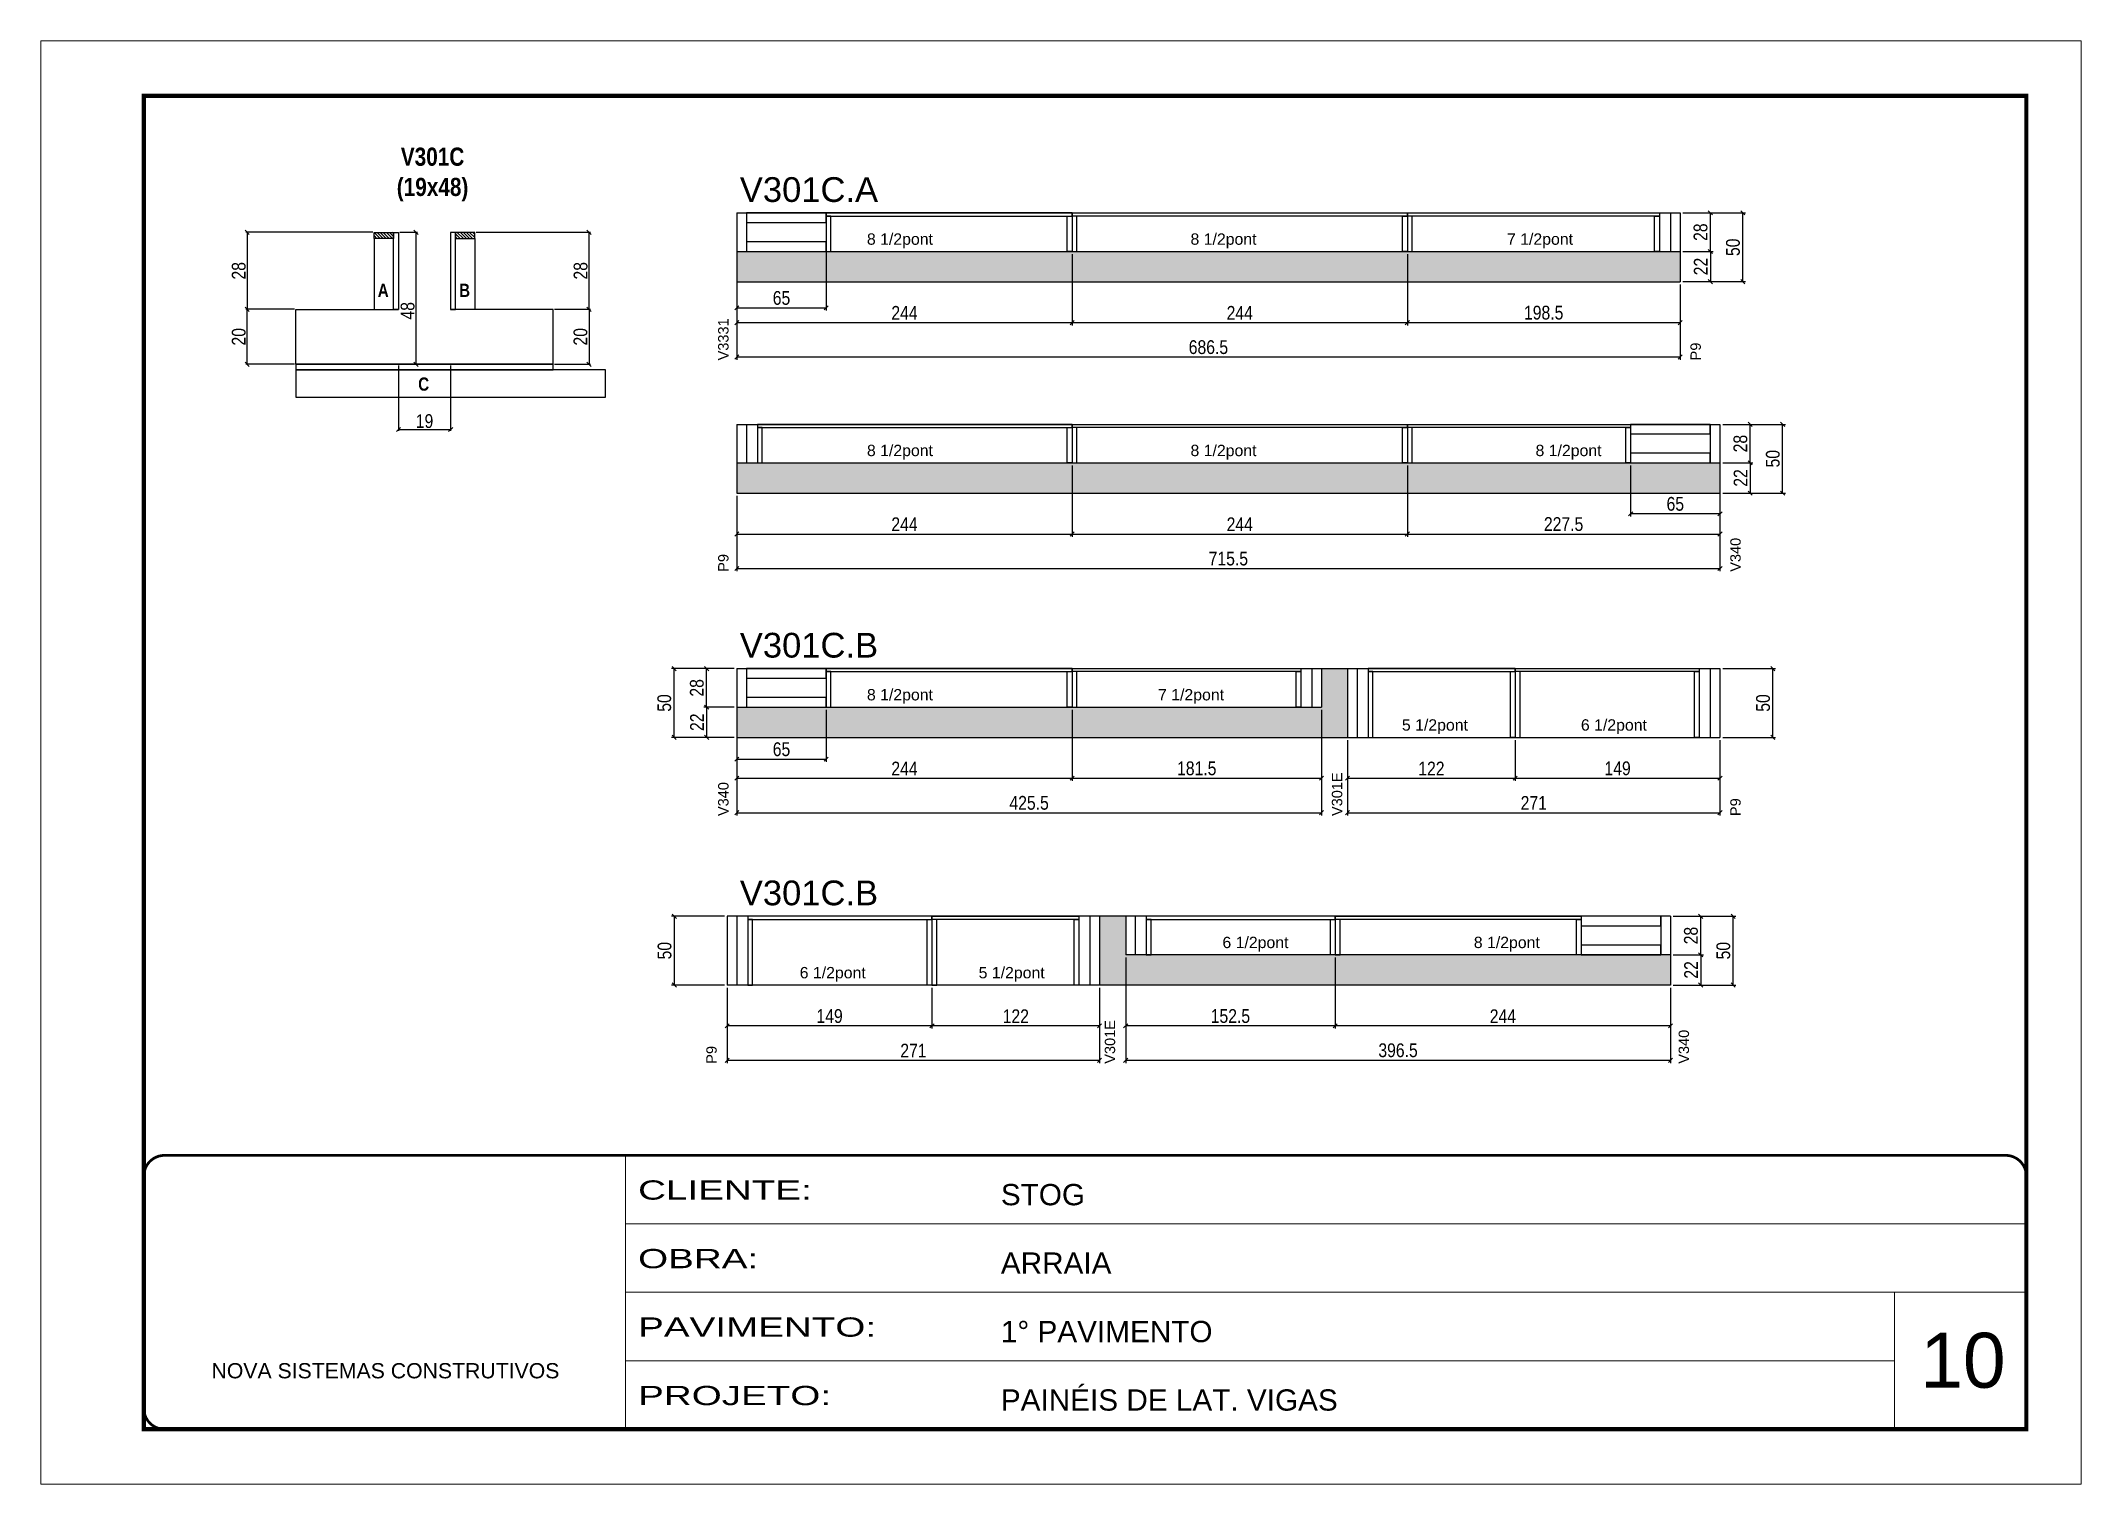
# Model space of a CAD drawing. Extents: x -3394 to 16474, y -5031 to 14397.
# Drawn here: x 5857 to 7342, y 11049 to 12099 of the extents above; entities that cross this region are included whole.
import ezdxf

# ---------------------------------------------------------------- set-up
doc = ezdxf.new("R2010")
doc.units = 0
doc.linetypes.add('CONTINUO', pattern=[0])
doc.linetypes.add('DASHED', pattern=[0.75, 0.5, -0.25])
doc.layers.get('0').update_dxf_attribs({"linetype": 'CONTINUOUS'})
doc.layers.get('Defpoints').update_dxf_attribs({"linetype": 'CONTINUOUS'})
for name, color, linetype in [('barrote', 251, 'CONTINUOUS'), ('COTA', 241, 'CONTINUOUS'), ('detalhes', 4, 'CONTINUOUS'), ('NOMENCLATURA', 7, 'CONTINUOUS'), ('Painéis', 200, 'CONTINUOUS'), ('PONTALETE', 7, 'CONTINUOUS'), ('SARR_2.2x7', 40, 'CONTINUOUS'), ('SARR_3.5x7', 81, 'CONTINUOUS')]:
    doc.layers.add(name, color=color, linetype=linetype)
for name, color, linetype, lineweight in [('CARIMBO', 255, 'CONTINUOUS', 9), ('CONCRETO', 251, 'CONTINUOUS', 25), ('Folhas', 255, 'CONTINUOUS', 9), ('SARRAFO DE PRESSAO', 251, 'DASHED', 9)]:
    doc.layers.add(name, color=color, linetype=linetype, lineweight=lineweight)
doc.styles.add('ARIAL', font='arial.ttf')
doc.styles.add('COTA TECNICA', font='techl___.ttf', dxfattribs={"height": 10})
doc.styles.add('COTA TECNICA 2X', font='techl___.ttf', dxfattribs={"height": 10})
doc.styles.add('TECNICA', font='techb___.ttf', dxfattribs={"height": 10})
doc.styles.add('Tecnologia', font='')
doc.styles.get('Tecnologia').set_extended_font_data('Forgotten Futurist')
doc.dimstyles.new('PAINEL', dxfattribs={"dimtxt": 10, "dimasz": 3, "dimexe": 3, "dimexo": 3, "dimgap": 3, "dimtad": 1, "dimdec": 1, "dimzin": 12, "dimdsep": 46, "dimtxsty": 'COTA TECNICA', "dimblk1": 'OBLIQUE', "dimblk2": 'OBLIQUE', "dimsah": 1, "dimcen": 0.9, "dimclrd": 4, "dimclre": 4, "dimclrt": 240, "dimadec": 1, "dimazin": 3, "dimtfac": 1, "dimtdec": 1, "dimtmove": 0, "dimatfit": 3, "dimfxl": 1, "dimtolj": 1, "dimtzin": 12, "dimarcsym": 0})
doc.dimstyles.new('SECAO', dxfattribs={"dimscale": 0.333333, "dimtxt": 5, "dimasz": 9, "dimexe": 3, "dimexo": 3, "dimgap": 3, "dimtad": 1, "dimdec": 1, "dimlfac": 0.5, "dimzin": 12, "dimdsep": 46, "dimtxsty": 'COTA TECNICA 2X', "dimblk1": 'OBLIQUE', "dimblk2": 'OBLIQUE', "dimsah": 1, "dimcen": 0.9, "dimclrd": 4, "dimclre": 4, "dimclrt": 240, "dimadec": 1, "dimazin": 3, "dimtfac": 1, "dimtdec": 1, "dimtmove": 0, "dimatfit": 3, "dimfxl": 1, "dimtolj": 1, "dimtzin": 12, "dimarcsym": 0})
pattern_1 = [(135, (39189.597, -111556.5057), (-1.122532015, -1.122532015), [])]

msp = doc.modelspace()

# ---------------------------------------------------------------- texts
at = {"layer": 'CARIMBO', "style": 'ARIAL'}
msp.add_text('10', height=40, dxfattribs=at).set_placement((7225.07, 11119.55))
at = {"layer": 'detalhes', "style": 'TECNICA'}
for s, p in [('A', (6102.43, 11913.08)), ('B', (6161.69, 11913.08)), ('C', (6131.88, 11844.9))]:
    msp.add_text(s, height=9.6, dxfattribs=at).set_placement(p)
at = {"layer": 'NOMENCLATURA', "linetype": 'Continuous', "style": 'ARIAL'}
for s, p in [('V301C.A', (6365.95, 11982.2)), ('V301C.B', (6365.95, 11650.73)), ('V301C.B', (6365.95, 11470.54))]:
    msp.add_text(s, height=18, dxfattribs=at).set_placement(p)
for s, p in [('V3331', (6357.73, 11866.93, 0)), ('P9', (7065.39, 11866.93, 0)), ('V340', (7094.39, 11713.15, 0)), ('P9', (6357.73, 11713.15, 0)), ('V340', (6357.73, 11535.46, 0)), ('V301E', (6804.39, 11535.46, 0)), ('P9', (7094.39, 11535.46, 0)), ('V301E', (6639.13, 11355.27, 0)), ('V340', (7056.79, 11355.27, 0)), ('P9', (6349.13, 11355.27, 0))]:
    msp.add_text(s, height=7.567, rotation=90, dxfattribs=at).set_placement(p)
at = {"layer": 'NOMENCLATURA', "insert": (6142.33, 12021.73), "char_height": 13.2, "attachment_point": 2, "style": 'TECNICA'}
msp.add_mtext_dynamic_manual_height_columns('V301C\\P(19x48)', width=13.2, gutter_width=1, heights=[0], dxfattribs=at)
at = {"layer": 'PONTALETE', "linetype": 'Continuous', "style": 'ARIAL'}
for s, p in [('8 1/2pont', (6458.46, 11951.05, 0)), ('8 1/2pont', (6693.96, 11951.05, 0)), ('7 1/2pont', (6924.3, 11951.05, 0)), ('8 1/2pont', (6458.46, 11797.27, 0)), ('8 1/2pont', (6693.96, 11797.27, 0)), ('8 1/2pont', (6945.08, 11797.27, 0)), ('8 1/2pont', (6458.46, 11619.59, 0)), ('7 1/2pont', (6670.32, 11619.59, 0)), ('5 1/2pont', (6847.83, 11597.59, 0)), ('6 1/2pont', (6978.1, 11597.59, 0)), ('6 1/2pont', (6717.21, 11439.39, 0)), ('8 1/2pont', (6900.14, 11439.39, 0)), ('6 1/2pont', (6409.54, 11417.39, 0)), ('5 1/2pont', (6539.77, 11417.39, 0))]:
    msp.add_text(s, height=8.25, dxfattribs=at).set_placement(p)

# ---------------------------------------------------------------- blocks, each defined once
blk = doc.blocks.new('9999999999')
at = {"color": 30, "linetype": 'CONTINUO'}
for p, q in [((98564.6, 34230.2), (98564.6, 34429.4)), ((98564.6, 34379.6), (99584, 34379.6)), ((98564.6, 34329.8), (99488, 34329.8)), ((99584, 34329.8), (99488, 34329.8)), ((99488, 34329.8), (99488, 34230.2)), ((98564.6, 34280), (99488, 34280))]:
    blk.add_line(p, q, dxfattribs=at)
at = {"color": 30, "linetype": 'CONTINUO', "const_width": 2}
blk.add_lwpolyline([(99584, 34230.2), (99584, 34414.4, 0.414214), (99569, 34429.4), (98229, 34429.4, 0.414214), (98214, 34414.4), (98214, 34245.2, 0.414214), (98229, 34230.2), (99584, 34230.2)], format="xyb", dxfattribs=at)
at = {"layer": 'Folhas'}
blk.add_lwpolyline([(98139, 34190.2), (99624, 34190.2), (99624, 35240.2), (98139, 35240.2)], close=True, dxfattribs=at)
at = {"layer": 'Folhas', "color": 30, "const_width": 3}
blk.add_lwpolyline([(98214, 34230.2), (99584, 34230.2), (99584, 35200.2), (98214, 35200.2)], close=True, dxfattribs=at)
at = {"color": 7, "linetype": 'Continuous', "ltscale": 5, "style": 'ARIAL'}
for s, height, p in [('STOG', 15.48, (98837.7, 34393.1)), ('ARRAIA', 15.48, (98837.7, 34343.3)), ('1° PAVIMENTO', 15.483, (98837.7, 34293.5)), ('NOVA SISTEMAS CONSTRUTIVOS', 11.059, (98263.2, 34267.2)), ('PAINÉIS DE LAT. VIGAS', 15.483, (98837.7, 34243.7))]:
    blk.add_text(s, height=height, dxfattribs=at).set_placement(p)
at = {"layer": 'Folhas', "color": 7, "style": 'Tecnologia', "width": 1.5}
for s, p in [('CLIENTE:', (98573.7, 34397.2)), ('OBRA:', (98573.7, 34347.3)), ('PAVIMENTO:', (98573.7, 34297.5)), ('PROJETO:', (98573.7, 34247.7))]:
    blk.add_text(s, height=14, dxfattribs=at).set_placement(p)
blk = doc.blocks.new('_Oblique')
at = {"color": 0, "linetype": 'ByBlock', "lineweight": -2}
blk.add_line((-0.5, -0.5), (0.5, 0.5), dxfattribs=at)
blk = doc.blocks.new('*D170')
at = {"layer": 'COTA', "color": 4, "lineweight": -2, "transparency": 16777216}
for p, q in [((6231.1, 11904.1), (6257.2, 11904.1)), ((6256.2, 11904.1), (6256.2, 11864.1)), ((6231.1, 11864.1), (6257.2, 11864.1))]:
    blk.add_line(p, q, dxfattribs=at)
at = {"layer": 'Defpoints', "color": 0, "transparency": 16777216}
for p in [(6230.1, 11904.1), (6230.1, 11864.1), (6256.2, 11864.1)]:
    blk.add_point(p, dxfattribs=at)
at = {"layer": 'COTA', "color": 4, "lineweight": -2, "transparency": 16777216, "xscale": 3, "yscale": 3, "zscale": 3}
for p, rotation in [((6256.2, 11904.1), 90), ((6256.2, 11864.1), 270)]:
    blk.add_blockref('_Oblique', p, dxfattribs=dict(at, rotation=rotation))
at = {"layer": 'COTA', "color": 240, "transparency": 16777216, "insert": (6250, 11884.1), "char_height": 10, "attachment_point": 5, "rotation": 90, "style": 'COTA TECNICA 2X'}
blk.add_mtext('\\A1;20', dxfattribs=at)
blk = doc.blocks.new('*D171')
at = {"layer": 'COTA', "color": 4, "lineweight": -2, "transparency": 16777216}
for p, q in [((6174.1, 11960.1), (6257.2, 11960.1)), ((6256.2, 11904.1), (6256.2, 11960.1)), ((6231.1, 11904.1), (6257.2, 11904.1))]:
    blk.add_line(p, q, dxfattribs=at)
at = {"layer": 'Defpoints', "color": 0, "transparency": 16777216}
for p in [(6173.1, 11960.1), (6256.2, 11960.1), (6230.1, 11904.1)]:
    blk.add_point(p, dxfattribs=at)
at = {"layer": 'COTA', "color": 4, "lineweight": -2, "transparency": 16777216, "xscale": 3, "yscale": 3, "zscale": 3}
for p, rotation in [((6256.2, 11960.1), 90), ((6256.2, 11904.1), 270)]:
    blk.add_blockref('_Oblique', p, dxfattribs=dict(at, rotation=rotation))
at = {"layer": 'COTA', "color": 240, "transparency": 16777216, "insert": (6250.1, 11932.1), "char_height": 10, "attachment_point": 5, "rotation": 90, "style": 'COTA TECNICA 2X'}
blk.add_mtext('\\A1;28', dxfattribs=at)
blk = doc.blocks.new('*D172')
at = {"layer": 'COTA', "color": 4, "lineweight": -2, "transparency": 16777216}
for p, q in [((6041.8, 11904.1), (6006.4, 11904.1)), ((6007.4, 11864.1), (6007.4, 11904.1)), ((6041.8, 11864.1), (6006.4, 11864.1))]:
    blk.add_line(p, q, dxfattribs=at)
at = {"layer": 'Defpoints', "color": 0, "transparency": 16777216}
for p in [(6007.4, 11904.1), (6042.8, 11904.1), (6042.8, 11864.1)]:
    blk.add_point(p, dxfattribs=at)
at = {"layer": 'COTA', "color": 4, "lineweight": -2, "transparency": 16777216, "xscale": 3, "yscale": 3, "zscale": 3}
for p, rotation in [((6007.4, 11904.1), 90), ((6007.4, 11864.1), 270)]:
    blk.add_blockref('_Oblique', p, dxfattribs=dict(at, rotation=rotation))
at = {"layer": 'COTA', "color": 240, "transparency": 16777216, "insert": (6001.3, 11884.1), "char_height": 10, "attachment_point": 5, "rotation": 90, "style": 'COTA TECNICA 2X'}
blk.add_mtext('\\A1;20', dxfattribs=at)
blk = doc.blocks.new('*D173')
at = {"layer": 'COTA', "color": 4, "lineweight": -2, "transparency": 16777216}
for p, q in [((6118.5, 11960.1), (6131.3, 11960.1)), ((6130.3, 11864.1), (6130.3, 11960.1)), ((6118.5, 11864.1), (6131.3, 11864.1))]:
    blk.add_line(p, q, dxfattribs=at)
at = {"layer": 'Defpoints', "color": 0, "transparency": 16777216}
for p in [(6117.5, 11960.1), (6130.3, 11960.1), (6117.5, 11864.1)]:
    blk.add_point(p, dxfattribs=at)
at = {"layer": 'COTA', "color": 4, "lineweight": -2, "transparency": 16777216, "xscale": 3, "yscale": 3, "zscale": 3}
for p, rotation in [((6130.3, 11960.1), 90), ((6130.3, 11864.1), 270)]:
    blk.add_blockref('_Oblique', p, dxfattribs=dict(at, rotation=rotation))
at = {"layer": 'COTA', "color": 240, "transparency": 16777216, "insert": (6124.2, 11903), "char_height": 10, "attachment_point": 5, "rotation": 90, "style": 'COTA TECNICA 2X'}
blk.add_mtext('\\A1;48', dxfattribs=at)
blk = doc.blocks.new('*D174')
at = {"layer": 'COTA', "color": 4, "lineweight": -2, "transparency": 16777216}
for p, q in [((6098.9, 11960.1), (6006.4, 11960.1)), ((6007.4, 11960.1), (6007.4, 11904.1)), ((6041.8, 11904.1), (6006.4, 11904.1))]:
    blk.add_line(p, q, dxfattribs=at)
at = {"layer": 'Defpoints', "color": 0, "transparency": 16777216}
for p in [(6099.9, 11960.1), (6007.4, 11904.1), (6042.8, 11904.1)]:
    blk.add_point(p, dxfattribs=at)
at = {"layer": 'COTA', "color": 4, "lineweight": -2, "transparency": 16777216, "xscale": 3, "yscale": 3, "zscale": 3}
for p, rotation in [((6007.4, 11960.1), 90), ((6007.4, 11904.1), 270)]:
    blk.add_blockref('_Oblique', p, dxfattribs=dict(at, rotation=rotation))
at = {"layer": 'COTA', "color": 240, "transparency": 16777216, "insert": (6001.3, 11932.1), "char_height": 10, "attachment_point": 5, "rotation": 90, "style": 'COTA TECNICA 2X'}
blk.add_mtext('\\A1;28', dxfattribs=at)
blk = doc.blocks.new('*D175')
at = {"layer": 'COTA', "color": 4, "lineweight": -2, "transparency": 16777216}
for p, q in [((6117.5, 11863.1), (6117.5, 11815.6)), ((6155.5, 11863.1), (6155.5, 11815.6)), ((6117.5, 11816.6), (6155.5, 11816.6))]:
    blk.add_line(p, q, dxfattribs=at)
at = {"layer": 'Defpoints', "color": 0, "transparency": 16777216}
for p in [(6117.5, 11864.1), (6155.5, 11864.1), (6155.5, 11816.6)]:
    blk.add_point(p, dxfattribs=at)
at = {"layer": 'COTA', "color": 4, "lineweight": -2, "transparency": 16777216, "xscale": 3, "yscale": 3, "zscale": 3, "rotation": 180}
blk.add_blockref('_Oblique', (6117.5, 11816.6), dxfattribs=at)
at = {"layer": 'COTA', "color": 4, "lineweight": -2, "transparency": 16777216, "xscale": 3, "yscale": 3, "zscale": 3}
blk.add_blockref('_Oblique', (6155.5, 11816.6), dxfattribs=at)
at = {"layer": 'COTA', "color": 240, "transparency": 16777216, "insert": (6136.5, 11822.7), "char_height": 10, "attachment_point": 5, "style": 'COTA TECNICA 2X'}
blk.add_mtext('\\A1;19', dxfattribs=at)
blk = doc.blocks.new('*D176')
at = {"layer": 'COTA', "color": 4, "linetype": 'Continuous', "lineweight": -2, "transparency": 16777216}
for p, q in [((6607.8, 11944.2), (6607.8, 11892.4)), ((6363.8, 11922.2), (6363.8, 11892.4)), ((6363.8, 11894.4), (6607.8, 11894.4))]:
    blk.add_line(p, q, dxfattribs=at)
at = {"layer": 'Defpoints', "color": 0, "linetype": 'Continuous', "transparency": 16777216}
for p in [(6607.8, 11946.2), (6363.8, 11924.2), (6607.8, 11894.4)]:
    blk.add_point(p, dxfattribs=at)
at = {"layer": 'COTA', "color": 4, "linetype": 'Continuous', "lineweight": -2, "transparency": 16777216, "xscale": 3, "yscale": 3, "zscale": 3, "rotation": 180}
blk.add_blockref('_Oblique', (6363.8, 11894.4), dxfattribs=at)
at = {"layer": 'COTA', "color": 4, "linetype": 'Continuous', "lineweight": -2, "transparency": 16777216, "xscale": 3, "yscale": 3, "zscale": 3}
blk.add_blockref('_Oblique', (6607.8, 11894.4), dxfattribs=at)
at = {"layer": 'COTA', "color": 240, "linetype": 'Continuous', "transparency": 16777216, "insert": (6485.8, 11901.5), "char_height": 10, "attachment_point": 5, "style": 'COTA TECNICA'}
blk.add_mtext('\\A1;244', dxfattribs=at)
blk = doc.blocks.new('*D177')
at = {"layer": 'COTA', "color": 4, "linetype": 'Continuous', "lineweight": -2, "transparency": 16777216}
for p, q in [((6851.8, 11944.2), (6851.8, 11892.4)), ((7050.3, 11922.2), (7050.3, 11892.4)), ((6851.8, 11894.4), (7050.3, 11894.4))]:
    blk.add_line(p, q, dxfattribs=at)
at = {"layer": 'Defpoints', "color": 0, "linetype": 'Continuous', "transparency": 16777216}
for p in [(6851.8, 11946.2), (7050.3, 11924.2), (7050.3, 11894.4)]:
    blk.add_point(p, dxfattribs=at)
at = {"layer": 'COTA', "color": 4, "linetype": 'Continuous', "lineweight": -2, "transparency": 16777216, "xscale": 3, "yscale": 3, "zscale": 3, "rotation": 180}
blk.add_blockref('_Oblique', (6851.8, 11894.4), dxfattribs=at)
at = {"layer": 'COTA', "color": 4, "linetype": 'Continuous', "lineweight": -2, "transparency": 16777216, "xscale": 3, "yscale": 3, "zscale": 3}
blk.add_blockref('_Oblique', (7050.3, 11894.4), dxfattribs=at)
at = {"layer": 'COTA', "color": 240, "linetype": 'Continuous', "transparency": 16777216, "insert": (6951, 11901.6), "char_height": 10, "attachment_point": 5, "style": 'COTA TECNICA'}
blk.add_mtext('\\A1;198.5', dxfattribs=at)
blk = doc.blocks.new('*D178')
at = {"layer": 'COTA', "color": 4, "linetype": 'Continuous', "lineweight": -2, "transparency": 16777216}
for p, q in [((6363.8, 11922.2), (6363.8, 11867.4)), ((7050.3, 11922.2), (7050.3, 11867.4)), ((6363.8, 11869.4), (7050.3, 11869.4))]:
    blk.add_line(p, q, dxfattribs=at)
at = {"layer": 'Defpoints', "color": 0, "linetype": 'Continuous', "transparency": 16777216}
for p in [(6363.8, 11924.2), (7050.3, 11924.2), (7050.3, 11869.4)]:
    blk.add_point(p, dxfattribs=at)
at = {"layer": 'COTA', "color": 4, "linetype": 'Continuous', "lineweight": -2, "transparency": 16777216, "xscale": 3, "yscale": 3, "zscale": 3, "rotation": 180}
blk.add_blockref('_Oblique', (6363.8, 11869.4), dxfattribs=at)
at = {"layer": 'COTA', "color": 4, "linetype": 'Continuous', "lineweight": -2, "transparency": 16777216, "xscale": 3, "yscale": 3, "zscale": 3}
blk.add_blockref('_Oblique', (7050.3, 11869.4), dxfattribs=at)
at = {"layer": 'COTA', "color": 240, "linetype": 'Continuous', "transparency": 16777216, "insert": (6707, 11876.5), "char_height": 10, "attachment_point": 5, "style": 'COTA TECNICA'}
blk.add_mtext('\\A1;686.5', dxfattribs=at)
blk = doc.blocks.new('*D179')
at = {"layer": 'COTA', "color": 4, "linetype": 'Continuous', "lineweight": -2, "transparency": 16777216}
for p, q in [((7052.3, 11974.2), (7074.3, 11974.2)), ((7072.3, 11946.2), (7072.3, 11974.2)), ((7052.3, 11946.2), (7074.3, 11946.2))]:
    blk.add_line(p, q, dxfattribs=at)
at = {"layer": 'Defpoints', "color": 0, "linetype": 'Continuous', "transparency": 16777216}
for p in [(7050.3, 11974.2), (7072.3, 11974.2), (7050.3, 11946.2)]:
    blk.add_point(p, dxfattribs=at)
at = {"layer": 'COTA', "color": 4, "linetype": 'Continuous', "lineweight": -2, "transparency": 16777216, "xscale": 3, "yscale": 3, "zscale": 3}
for p, rotation in [((7072.3, 11974.2), 90), ((7072.3, 11946.2), 270)]:
    blk.add_blockref('_Oblique', p, dxfattribs=dict(at, rotation=rotation))
at = {"layer": 'COTA', "color": 240, "linetype": 'Continuous', "transparency": 16777216, "insert": (7065.2, 11960.2), "char_height": 10, "attachment_point": 5, "rotation": 90, "style": 'COTA TECNICA'}
blk.add_mtext('\\A1;28', dxfattribs=at)
blk = doc.blocks.new('*D180')
at = {"layer": 'COTA', "color": 4, "linetype": 'Continuous', "lineweight": -2, "transparency": 16777216}
for p, q in [((7052.3, 11946.2), (7074.3, 11946.2)), ((7072.3, 11946.2), (7072.3, 11924.2)), ((7052.3, 11924.2), (7074.3, 11924.2))]:
    blk.add_line(p, q, dxfattribs=at)
at = {"layer": 'Defpoints', "color": 0, "linetype": 'Continuous', "transparency": 16777216}
for p in [(7050.3, 11946.2), (7050.3, 11924.2), (7072.3, 11924.2)]:
    blk.add_point(p, dxfattribs=at)
at = {"layer": 'COTA', "color": 4, "linetype": 'Continuous', "lineweight": -2, "transparency": 16777216, "xscale": 3, "yscale": 3, "zscale": 3}
for p, rotation in [((7072.3, 11946.2), 90), ((7072.3, 11924.2), 270)]:
    blk.add_blockref('_Oblique', p, dxfattribs=dict(at, rotation=rotation))
at = {"layer": 'COTA', "color": 240, "linetype": 'Continuous', "transparency": 16777216, "insert": (7065.3, 11935.2), "char_height": 10, "attachment_point": 5, "rotation": 90, "style": 'COTA TECNICA'}
blk.add_mtext('\\A1;22', dxfattribs=at)
blk = doc.blocks.new('*D181')
at = {"layer": 'COTA', "color": 4, "linetype": 'Continuous', "lineweight": -2, "transparency": 16777216}
for p, q in [((7052.3, 11974.2), (7097.9, 11974.2)), ((7095.9, 11924.2), (7095.9, 11974.2)), ((7052.3, 11924.2), (7097.9, 11924.2))]:
    blk.add_line(p, q, dxfattribs=at)
at = {"layer": 'Defpoints', "color": 0, "linetype": 'Continuous', "transparency": 16777216}
for p in [(7050.3, 11974.2), (7095.9, 11974.2), (7050.3, 11924.2)]:
    blk.add_point(p, dxfattribs=at)
at = {"layer": 'COTA', "color": 4, "linetype": 'Continuous', "lineweight": -2, "transparency": 16777216, "xscale": 3, "yscale": 3, "zscale": 3}
for p, rotation in [((7095.9, 11974.2), 90), ((7095.9, 11924.2), 270)]:
    blk.add_blockref('_Oblique', p, dxfattribs=dict(at, rotation=rotation))
at = {"layer": 'COTA', "color": 240, "linetype": 'Continuous', "transparency": 16777216, "insert": (7088.8, 11949.2), "char_height": 10, "attachment_point": 5, "rotation": 90, "style": 'COTA TECNICA'}
blk.add_mtext('\\A1;50', dxfattribs=at)
blk = doc.blocks.new('*D182')
at = {"layer": 'COTA', "color": 4, "linetype": 'Continuous', "lineweight": -2, "transparency": 16777216}
for p, q in [((6607.8, 11944.2), (6607.8, 11892.4)), ((6851.8, 11944.2), (6851.8, 11892.4)), ((6607.8, 11894.4), (6851.8, 11894.4))]:
    blk.add_line(p, q, dxfattribs=at)
at = {"layer": 'Defpoints', "color": 0, "linetype": 'Continuous', "transparency": 16777216}
for p in [(6607.8, 11946.2), (6851.8, 11946.2), (6851.8, 11894.4)]:
    blk.add_point(p, dxfattribs=at)
at = {"layer": 'COTA', "color": 4, "linetype": 'Continuous', "lineweight": -2, "transparency": 16777216, "xscale": 3, "yscale": 3, "zscale": 3, "rotation": 180}
blk.add_blockref('_Oblique', (6607.8, 11894.4), dxfattribs=at)
at = {"layer": 'COTA', "color": 4, "linetype": 'Continuous', "lineweight": -2, "transparency": 16777216, "xscale": 3, "yscale": 3, "zscale": 3}
blk.add_blockref('_Oblique', (6851.8, 11894.4), dxfattribs=at)
at = {"layer": 'COTA', "color": 240, "linetype": 'Continuous', "transparency": 16777216, "insert": (6729.8, 11901.5), "char_height": 10, "attachment_point": 5, "style": 'COTA TECNICA'}
blk.add_mtext('\\A1;244', dxfattribs=at)
blk = doc.blocks.new('*D183')
at = {"layer": 'COTA', "color": 4, "linetype": 'Continuous', "lineweight": -2, "transparency": 16777216}
for p, q in [((6607.8, 11790.4), (6607.8, 11738.6)), ((6363.8, 11768.4), (6363.8, 11738.6)), ((6363.8, 11740.6), (6607.8, 11740.6))]:
    blk.add_line(p, q, dxfattribs=at)
at = {"layer": 'Defpoints', "color": 0, "linetype": 'Continuous', "transparency": 16777216}
for p in [(6607.8, 11792.4), (6363.8, 11770.4), (6607.8, 11740.6)]:
    blk.add_point(p, dxfattribs=at)
at = {"layer": 'COTA', "color": 4, "linetype": 'Continuous', "lineweight": -2, "transparency": 16777216, "xscale": 3, "yscale": 3, "zscale": 3, "rotation": 180}
blk.add_blockref('_Oblique', (6363.8, 11740.6), dxfattribs=at)
at = {"layer": 'COTA', "color": 4, "linetype": 'Continuous', "lineweight": -2, "transparency": 16777216, "xscale": 3, "yscale": 3, "zscale": 3}
blk.add_blockref('_Oblique', (6607.8, 11740.6), dxfattribs=at)
at = {"layer": 'COTA', "color": 240, "linetype": 'Continuous', "transparency": 16777216, "insert": (6485.8, 11747.7), "char_height": 10, "attachment_point": 5, "style": 'COTA TECNICA'}
blk.add_mtext('\\A1;244', dxfattribs=at)
blk = doc.blocks.new('*D184')
at = {"layer": 'COTA', "color": 4, "linetype": 'Continuous', "lineweight": -2, "transparency": 16777216}
for p, q in [((6851.8, 11790.4), (6851.8, 11738.6)), ((7079.3, 11768.4), (7079.3, 11738.6)), ((6851.8, 11740.6), (7079.3, 11740.6))]:
    blk.add_line(p, q, dxfattribs=at)
at = {"layer": 'Defpoints', "color": 0, "linetype": 'Continuous', "transparency": 16777216}
for p in [(6851.8, 11792.4), (7079.3, 11770.4), (7079.3, 11740.6)]:
    blk.add_point(p, dxfattribs=at)
at = {"layer": 'COTA', "color": 4, "linetype": 'Continuous', "lineweight": -2, "transparency": 16777216, "xscale": 3, "yscale": 3, "zscale": 3, "rotation": 180}
blk.add_blockref('_Oblique', (6851.8, 11740.6), dxfattribs=at)
at = {"layer": 'COTA', "color": 4, "linetype": 'Continuous', "lineweight": -2, "transparency": 16777216, "xscale": 3, "yscale": 3, "zscale": 3}
blk.add_blockref('_Oblique', (7079.3, 11740.6), dxfattribs=at)
at = {"layer": 'COTA', "color": 240, "linetype": 'Continuous', "transparency": 16777216, "insert": (6965.5, 11747.8), "char_height": 10, "attachment_point": 5, "style": 'COTA TECNICA'}
blk.add_mtext('\\A1;227.5', dxfattribs=at)
blk = doc.blocks.new('*D185')
at = {"layer": 'COTA', "color": 4, "linetype": 'Continuous', "lineweight": -2, "transparency": 16777216}
for p, q in [((6363.8, 11768.4), (6363.8, 11713.6)), ((7079.3, 11768.4), (7079.3, 11713.6)), ((6363.8, 11715.6), (7079.3, 11715.6))]:
    blk.add_line(p, q, dxfattribs=at)
at = {"layer": 'Defpoints', "color": 0, "linetype": 'Continuous', "transparency": 16777216}
for p in [(6363.8, 11770.4), (7079.3, 11770.4), (7079.3, 11715.6)]:
    blk.add_point(p, dxfattribs=at)
at = {"layer": 'COTA', "color": 4, "linetype": 'Continuous', "lineweight": -2, "transparency": 16777216, "xscale": 3, "yscale": 3, "zscale": 3, "rotation": 180}
blk.add_blockref('_Oblique', (6363.8, 11715.6), dxfattribs=at)
at = {"layer": 'COTA', "color": 4, "linetype": 'Continuous', "lineweight": -2, "transparency": 16777216, "xscale": 3, "yscale": 3, "zscale": 3}
blk.add_blockref('_Oblique', (7079.3, 11715.6), dxfattribs=at)
at = {"layer": 'COTA', "color": 240, "linetype": 'Continuous', "transparency": 16777216, "insert": (6721.5, 11722.7), "char_height": 10, "attachment_point": 5, "style": 'COTA TECNICA'}
blk.add_mtext('\\A1;715.5', dxfattribs=at)
blk = doc.blocks.new('*D186')
at = {"layer": 'COTA', "color": 4, "linetype": 'Continuous', "lineweight": -2, "transparency": 16777216}
for p, q in [((7081.3, 11820.4), (7103.3, 11820.4)), ((7101.3, 11792.4), (7101.3, 11820.4)), ((7081.3, 11792.4), (7103.3, 11792.4))]:
    blk.add_line(p, q, dxfattribs=at)
at = {"layer": 'Defpoints', "color": 0, "linetype": 'Continuous', "transparency": 16777216}
for p in [(7079.3, 11820.4), (7101.3, 11820.4), (7079.3, 11792.4)]:
    blk.add_point(p, dxfattribs=at)
at = {"layer": 'COTA', "color": 4, "linetype": 'Continuous', "lineweight": -2, "transparency": 16777216, "xscale": 3, "yscale": 3, "zscale": 3}
for p, rotation in [((7101.3, 11820.4), 90), ((7101.3, 11792.4), 270)]:
    blk.add_blockref('_Oblique', p, dxfattribs=dict(at, rotation=rotation))
at = {"layer": 'COTA', "color": 240, "linetype": 'Continuous', "transparency": 16777216, "insert": (7094.2, 11806.4), "char_height": 10, "attachment_point": 5, "rotation": 90, "style": 'COTA TECNICA'}
blk.add_mtext('\\A1;28', dxfattribs=at)
blk = doc.blocks.new('*D187')
at = {"layer": 'COTA', "color": 4, "linetype": 'Continuous', "lineweight": -2, "transparency": 16777216}
for p, q in [((7081.3, 11792.4), (7103.3, 11792.4)), ((7101.3, 11792.4), (7101.3, 11770.4)), ((7081.3, 11770.4), (7103.3, 11770.4))]:
    blk.add_line(p, q, dxfattribs=at)
at = {"layer": 'Defpoints', "color": 0, "linetype": 'Continuous', "transparency": 16777216}
for p in [(7079.3, 11792.4), (7079.3, 11770.4), (7101.3, 11770.4)]:
    blk.add_point(p, dxfattribs=at)
at = {"layer": 'COTA', "color": 4, "linetype": 'Continuous', "lineweight": -2, "transparency": 16777216, "xscale": 3, "yscale": 3, "zscale": 3}
for p, rotation in [((7101.3, 11792.4), 90), ((7101.3, 11770.4), 270)]:
    blk.add_blockref('_Oblique', p, dxfattribs=dict(at, rotation=rotation))
at = {"layer": 'COTA', "color": 240, "linetype": 'Continuous', "transparency": 16777216, "insert": (7094.3, 11781.4), "char_height": 10, "attachment_point": 5, "rotation": 90, "style": 'COTA TECNICA'}
blk.add_mtext('\\A1;22', dxfattribs=at)
blk = doc.blocks.new('*D188')
at = {"layer": 'COTA', "color": 4, "linetype": 'Continuous', "lineweight": -2, "transparency": 16777216}
for p, q in [((7081.3, 11820.4), (7126.9, 11820.4)), ((7124.9, 11770.4), (7124.9, 11820.4)), ((7081.3, 11770.4), (7126.9, 11770.4))]:
    blk.add_line(p, q, dxfattribs=at)
at = {"layer": 'Defpoints', "color": 0, "linetype": 'Continuous', "transparency": 16777216}
for p in [(7079.3, 11820.4), (7124.9, 11820.4), (7079.3, 11770.4)]:
    blk.add_point(p, dxfattribs=at)
at = {"layer": 'COTA', "color": 4, "linetype": 'Continuous', "lineweight": -2, "transparency": 16777216, "xscale": 3, "yscale": 3, "zscale": 3}
for p, rotation in [((7124.9, 11820.4), 90), ((7124.9, 11770.4), 270)]:
    blk.add_blockref('_Oblique', p, dxfattribs=dict(at, rotation=rotation))
at = {"layer": 'COTA', "color": 240, "linetype": 'Continuous', "transparency": 16777216, "insert": (7117.8, 11795.4), "char_height": 10, "attachment_point": 5, "rotation": 90, "style": 'COTA TECNICA'}
blk.add_mtext('\\A1;50', dxfattribs=at)
blk = doc.blocks.new('*D189')
at = {"layer": 'COTA', "color": 4, "linetype": 'Continuous', "lineweight": -2, "transparency": 16777216}
for p, q in [((6607.8, 11790.4), (6607.8, 11738.6)), ((6851.8, 11790.4), (6851.8, 11738.6)), ((6607.8, 11740.6), (6851.8, 11740.6))]:
    blk.add_line(p, q, dxfattribs=at)
at = {"layer": 'Defpoints', "color": 0, "linetype": 'Continuous', "transparency": 16777216}
for p in [(6607.8, 11792.4), (6851.8, 11792.4), (6851.8, 11740.6)]:
    blk.add_point(p, dxfattribs=at)
at = {"layer": 'COTA', "color": 4, "linetype": 'Continuous', "lineweight": -2, "transparency": 16777216, "xscale": 3, "yscale": 3, "zscale": 3, "rotation": 180}
blk.add_blockref('_Oblique', (6607.8, 11740.6), dxfattribs=at)
at = {"layer": 'COTA', "color": 4, "linetype": 'Continuous', "lineweight": -2, "transparency": 16777216, "xscale": 3, "yscale": 3, "zscale": 3}
blk.add_blockref('_Oblique', (6851.8, 11740.6), dxfattribs=at)
at = {"layer": 'COTA', "color": 240, "linetype": 'Continuous', "transparency": 16777216, "insert": (6729.8, 11747.7), "char_height": 10, "attachment_point": 5, "style": 'COTA TECNICA'}
blk.add_mtext('\\A1;244', dxfattribs=at)
blk = doc.blocks.new('*D190')
at = {"layer": 'COTA', "color": 4, "linetype": 'Continuous', "lineweight": -2, "transparency": 16777216}
for p, q in [((6607.8, 11612.7), (6607.8, 11561)), ((6363.8, 11590.7), (6363.8, 11561)), ((6363.8, 11563), (6607.8, 11563))]:
    blk.add_line(p, q, dxfattribs=at)
at = {"layer": 'Defpoints', "color": 0, "linetype": 'Continuous', "transparency": 16777216}
for p in [(6607.8, 11614.7), (6363.8, 11592.7), (6607.8, 11563)]:
    blk.add_point(p, dxfattribs=at)
at = {"layer": 'COTA', "color": 4, "linetype": 'Continuous', "lineweight": -2, "transparency": 16777216, "xscale": 3, "yscale": 3, "zscale": 3, "rotation": 180}
blk.add_blockref('_Oblique', (6363.8, 11563), dxfattribs=at)
at = {"layer": 'COTA', "color": 4, "linetype": 'Continuous', "lineweight": -2, "transparency": 16777216, "xscale": 3, "yscale": 3, "zscale": 3}
blk.add_blockref('_Oblique', (6607.8, 11563), dxfattribs=at)
at = {"layer": 'COTA', "color": 240, "linetype": 'Continuous', "transparency": 16777216, "insert": (6485.8, 11570), "char_height": 10, "attachment_point": 5, "style": 'COTA TECNICA'}
blk.add_mtext('\\A1;244', dxfattribs=at)
blk = doc.blocks.new('*D191')
at = {"layer": 'COTA', "color": 4, "linetype": 'Continuous', "lineweight": -2, "transparency": 16777216}
for p, q in [((6607.8, 11612.7), (6607.8, 11561)), ((6789.3, 11612.7), (6789.3, 11561)), ((6607.8, 11563), (6789.3, 11563))]:
    blk.add_line(p, q, dxfattribs=at)
at = {"layer": 'Defpoints', "color": 0, "linetype": 'Continuous', "transparency": 16777216}
for p in [(6607.8, 11614.7), (6789.3, 11614.7), (6789.3, 11563)]:
    blk.add_point(p, dxfattribs=at)
at = {"layer": 'COTA', "color": 4, "linetype": 'Continuous', "lineweight": -2, "transparency": 16777216, "xscale": 3, "yscale": 3, "zscale": 3, "rotation": 180}
blk.add_blockref('_Oblique', (6607.8, 11563), dxfattribs=at)
at = {"layer": 'COTA', "color": 4, "linetype": 'Continuous', "lineweight": -2, "transparency": 16777216, "xscale": 3, "yscale": 3, "zscale": 3}
blk.add_blockref('_Oblique', (6789.3, 11563), dxfattribs=at)
at = {"layer": 'COTA', "color": 240, "linetype": 'Continuous', "transparency": 16777216, "insert": (6698.5, 11570.1), "char_height": 10, "attachment_point": 5, "style": 'COTA TECNICA'}
blk.add_mtext('\\A1;181.5', dxfattribs=at)
blk = doc.blocks.new('*D192')
at = {"layer": 'COTA', "color": 4, "linetype": 'Continuous', "lineweight": -2, "transparency": 16777216}
for p, q in [((6789.3, 11612.7), (6789.3, 11535.9)), ((6363.8, 11590.7), (6363.8, 11535.9)), ((6363.8, 11537.9), (6789.3, 11537.9))]:
    blk.add_line(p, q, dxfattribs=at)
at = {"layer": 'Defpoints', "color": 0, "linetype": 'Continuous', "transparency": 16777216}
for p in [(6789.3, 11614.7), (6363.8, 11592.7), (6789.3, 11537.9)]:
    blk.add_point(p, dxfattribs=at)
at = {"layer": 'COTA', "color": 4, "linetype": 'Continuous', "lineweight": -2, "transparency": 16777216, "xscale": 3, "yscale": 3, "zscale": 3, "rotation": 180}
blk.add_blockref('_Oblique', (6363.8, 11537.9), dxfattribs=at)
at = {"layer": 'COTA', "color": 4, "linetype": 'Continuous', "lineweight": -2, "transparency": 16777216, "xscale": 3, "yscale": 3, "zscale": 3}
blk.add_blockref('_Oblique', (6789.3, 11537.9), dxfattribs=at)
at = {"layer": 'COTA', "color": 240, "linetype": 'Continuous', "transparency": 16777216, "insert": (6576.5, 11545), "char_height": 10, "attachment_point": 5, "style": 'COTA TECNICA'}
blk.add_mtext('\\A1;425.5', dxfattribs=at)
blk = doc.blocks.new('*D193')
at = {"layer": 'COTA', "color": 4, "linetype": 'Continuous', "lineweight": -2, "transparency": 16777216}
for p, q in [((6808.3, 11590.7), (6808.3, 11561)), ((6930.3, 11590.7), (6930.3, 11561)), ((6808.3, 11563), (6930.3, 11563))]:
    blk.add_line(p, q, dxfattribs=at)
at = {"layer": 'Defpoints', "color": 0, "linetype": 'Continuous', "transparency": 16777216}
for p in [(6808.3, 11592.7), (6930.3, 11592.7), (6930.3, 11563)]:
    blk.add_point(p, dxfattribs=at)
at = {"layer": 'COTA', "color": 4, "linetype": 'Continuous', "lineweight": -2, "transparency": 16777216, "xscale": 3, "yscale": 3, "zscale": 3, "rotation": 180}
blk.add_blockref('_Oblique', (6808.3, 11563), dxfattribs=at)
at = {"layer": 'COTA', "color": 4, "linetype": 'Continuous', "lineweight": -2, "transparency": 16777216, "xscale": 3, "yscale": 3, "zscale": 3}
blk.add_blockref('_Oblique', (6930.3, 11563), dxfattribs=at)
at = {"layer": 'COTA', "color": 240, "linetype": 'Continuous', "transparency": 16777216, "insert": (6869.3, 11570), "char_height": 10, "attachment_point": 5, "style": 'COTA TECNICA'}
blk.add_mtext('\\A1;122', dxfattribs=at)
blk = doc.blocks.new('*D194')
at = {"layer": 'COTA', "color": 4, "linetype": 'Continuous', "lineweight": -2, "transparency": 16777216}
for p, q in [((6930.3, 11590.7), (6930.3, 11561)), ((7079.3, 11590.7), (7079.3, 11561)), ((6930.3, 11563), (7079.3, 11563))]:
    blk.add_line(p, q, dxfattribs=at)
at = {"layer": 'Defpoints', "color": 0, "linetype": 'Continuous', "transparency": 16777216}
for p in [(6930.3, 11592.7), (7079.3, 11592.7), (7079.3, 11563)]:
    blk.add_point(p, dxfattribs=at)
at = {"layer": 'COTA', "color": 4, "linetype": 'Continuous', "lineweight": -2, "transparency": 16777216, "xscale": 3, "yscale": 3, "zscale": 3, "rotation": 180}
blk.add_blockref('_Oblique', (6930.3, 11563), dxfattribs=at)
at = {"layer": 'COTA', "color": 4, "linetype": 'Continuous', "lineweight": -2, "transparency": 16777216, "xscale": 3, "yscale": 3, "zscale": 3}
blk.add_blockref('_Oblique', (7079.3, 11563), dxfattribs=at)
at = {"layer": 'COTA', "color": 240, "linetype": 'Continuous', "transparency": 16777216, "insert": (7004.8, 11570.1), "char_height": 10, "attachment_point": 5, "style": 'COTA TECNICA'}
blk.add_mtext('\\A1;149', dxfattribs=at)
blk = doc.blocks.new('*D195')
at = {"layer": 'COTA', "color": 4, "linetype": 'Continuous', "lineweight": -2, "transparency": 16777216}
for p, q in [((6808.3, 11590.7), (6808.3, 11535.9)), ((7079.3, 11590.7), (7079.3, 11535.9)), ((6808.3, 11537.9), (7079.3, 11537.9))]:
    blk.add_line(p, q, dxfattribs=at)
at = {"layer": 'Defpoints', "color": 0, "linetype": 'Continuous', "transparency": 16777216}
for p in [(6808.3, 11592.7), (7079.3, 11592.7), (7079.3, 11537.9)]:
    blk.add_point(p, dxfattribs=at)
at = {"layer": 'COTA', "color": 4, "linetype": 'Continuous', "lineweight": -2, "transparency": 16777216, "xscale": 3, "yscale": 3, "zscale": 3, "rotation": 180}
blk.add_blockref('_Oblique', (6808.3, 11537.9), dxfattribs=at)
at = {"layer": 'COTA', "color": 4, "linetype": 'Continuous', "lineweight": -2, "transparency": 16777216, "xscale": 3, "yscale": 3, "zscale": 3}
blk.add_blockref('_Oblique', (7079.3, 11537.9), dxfattribs=at)
at = {"layer": 'COTA', "color": 240, "linetype": 'Continuous', "transparency": 16777216, "insert": (6943.8, 11545), "char_height": 10, "attachment_point": 5, "style": 'COTA TECNICA'}
blk.add_mtext('\\A1;271', dxfattribs=at)
blk = doc.blocks.new('*D196')
at = {"layer": 'COTA', "color": 4, "linetype": 'Continuous', "lineweight": -2, "transparency": 16777216}
for p, q in [((7081.3, 11642.7), (7119.8, 11642.7)), ((7117.8, 11592.7), (7117.8, 11642.7)), ((7081.3, 11592.7), (7119.8, 11592.7))]:
    blk.add_line(p, q, dxfattribs=at)
at = {"layer": 'Defpoints', "color": 0, "linetype": 'Continuous', "transparency": 16777216}
for p in [(7079.3, 11642.7), (7117.8, 11642.7), (7079.3, 11592.7)]:
    blk.add_point(p, dxfattribs=at)
at = {"layer": 'COTA', "color": 4, "linetype": 'Continuous', "lineweight": -2, "transparency": 16777216, "xscale": 3, "yscale": 3, "zscale": 3}
for p, rotation in [((7117.8, 11642.7), 90), ((7117.8, 11592.7), 270)]:
    blk.add_blockref('_Oblique', p, dxfattribs=dict(at, rotation=rotation))
at = {"layer": 'COTA', "color": 240, "linetype": 'Continuous', "transparency": 16777216, "insert": (7110.7, 11617.7), "char_height": 10, "attachment_point": 5, "rotation": 90, "style": 'COTA TECNICA'}
blk.add_mtext('\\A1;50', dxfattribs=at)
blk = doc.blocks.new('*D197')
at = {"layer": 'COTA', "color": 4, "linetype": 'Continuous', "lineweight": -2, "transparency": 16777216}
for p, q in [((6361.8, 11642.7), (6339.8, 11642.7)), ((6341.8, 11614.7), (6341.8, 11642.7)), ((6361.8, 11614.7), (6339.8, 11614.7))]:
    blk.add_line(p, q, dxfattribs=at)
at = {"layer": 'Defpoints', "color": 0, "linetype": 'Continuous', "transparency": 16777216}
for p in [(6341.8, 11642.7), (6363.8, 11642.7), (6363.8, 11614.7)]:
    blk.add_point(p, dxfattribs=at)
at = {"layer": 'COTA', "color": 4, "linetype": 'Continuous', "lineweight": -2, "transparency": 16777216, "xscale": 3, "yscale": 3, "zscale": 3}
for p, rotation in [((6341.8, 11642.7), 90), ((6341.8, 11614.7), 270)]:
    blk.add_blockref('_Oblique', p, dxfattribs=dict(at, rotation=rotation))
at = {"layer": 'COTA', "color": 240, "linetype": 'Continuous', "transparency": 16777216, "insert": (6334.7, 11628.7), "char_height": 10, "attachment_point": 5, "rotation": 90, "style": 'COTA TECNICA'}
blk.add_mtext('\\A1;28', dxfattribs=at)
blk = doc.blocks.new('*D198')
at = {"layer": 'COTA', "color": 4, "linetype": 'Continuous', "lineweight": -2, "transparency": 16777216}
for p, q in [((6361.8, 11614.7), (6339.8, 11614.7)), ((6341.8, 11614.7), (6341.8, 11592.7)), ((6361.8, 11592.7), (6339.8, 11592.7))]:
    blk.add_line(p, q, dxfattribs=at)
at = {"layer": 'Defpoints', "color": 0, "linetype": 'Continuous', "transparency": 16777216}
for p in [(6363.8, 11614.7), (6341.8, 11592.7), (6363.8, 11592.7)]:
    blk.add_point(p, dxfattribs=at)
at = {"layer": 'COTA', "color": 4, "linetype": 'Continuous', "lineweight": -2, "transparency": 16777216, "xscale": 3, "yscale": 3, "zscale": 3}
for p, rotation in [((6341.8, 11614.7), 90), ((6341.8, 11592.7), 270)]:
    blk.add_blockref('_Oblique', p, dxfattribs=dict(at, rotation=rotation))
at = {"layer": 'COTA', "color": 240, "linetype": 'Continuous', "transparency": 16777216, "insert": (6334.8, 11603.7), "char_height": 10, "attachment_point": 5, "rotation": 90, "style": 'COTA TECNICA'}
blk.add_mtext('\\A1;22', dxfattribs=at)
blk = doc.blocks.new('*D199')
at = {"layer": 'COTA', "color": 4, "linetype": 'Continuous', "lineweight": -2, "transparency": 16777216}
for p, q in [((6361.8, 11642.7), (6316.2, 11642.7)), ((6318.2, 11592.7), (6318.2, 11642.7)), ((6361.8, 11592.7), (6316.2, 11592.7))]:
    blk.add_line(p, q, dxfattribs=at)
at = {"layer": 'Defpoints', "color": 0, "linetype": 'Continuous', "transparency": 16777216}
for p in [(6318.2, 11642.7), (6363.8, 11642.7), (6363.8, 11592.7)]:
    blk.add_point(p, dxfattribs=at)
at = {"layer": 'COTA', "color": 4, "linetype": 'Continuous', "lineweight": -2, "transparency": 16777216, "xscale": 3, "yscale": 3, "zscale": 3}
for p, rotation in [((6318.2, 11642.7), 90), ((6318.2, 11592.7), 270)]:
    blk.add_blockref('_Oblique', p, dxfattribs=dict(at, rotation=rotation))
at = {"layer": 'COTA', "color": 240, "linetype": 'Continuous', "transparency": 16777216, "insert": (6311, 11617.7), "char_height": 10, "attachment_point": 5, "rotation": 90, "style": 'COTA TECNICA'}
blk.add_mtext('\\A1;50', dxfattribs=at)
blk = doc.blocks.new('*D207')
at = {"layer": 'COTA', "color": 4, "linetype": 'Continuous', "lineweight": -2, "transparency": 16777216}
for p, q in [((6799.3, 11432.5), (6799.3, 11380.8)), ((7043.3, 11410.5), (7043.3, 11380.8)), ((7043.3, 11382.8), (6799.3, 11382.8))]:
    blk.add_line(p, q, dxfattribs=at)
at = {"layer": 'Defpoints', "color": 0, "linetype": 'Continuous', "transparency": 16777216}
for p in [(6799.3, 11434.5), (7043.3, 11412.5), (6799.3, 11382.8)]:
    blk.add_point(p, dxfattribs=at)
at = {"layer": 'COTA', "color": 4, "linetype": 'Continuous', "lineweight": -2, "transparency": 16777216, "xscale": 3, "yscale": 3, "zscale": 3, "rotation": 180}
blk.add_blockref('_Oblique', (6799.3, 11382.8), dxfattribs=at)
at = {"layer": 'COTA', "color": 4, "linetype": 'Continuous', "lineweight": -2, "transparency": 16777216, "xscale": 3, "yscale": 3, "zscale": 3}
blk.add_blockref('_Oblique', (7043.3, 11382.8), dxfattribs=at)
at = {"layer": 'COTA', "color": 240, "linetype": 'Continuous', "transparency": 16777216, "insert": (6921.3, 11389.8), "char_height": 10, "attachment_point": 5, "style": 'COTA TECNICA'}
blk.add_mtext('\\A1;244', dxfattribs=at)
blk = doc.blocks.new('*D208')
at = {"layer": 'COTA', "color": 4, "linetype": 'Continuous', "lineweight": -2, "transparency": 16777216}
for p, q in [((6646.8, 11432.5), (6646.8, 11380.8)), ((6799.3, 11432.5), (6799.3, 11380.8)), ((6799.3, 11382.8), (6646.8, 11382.8))]:
    blk.add_line(p, q, dxfattribs=at)
at = {"layer": 'Defpoints', "color": 0, "linetype": 'Continuous', "transparency": 16777216}
for p in [(6646.8, 11434.5), (6799.3, 11434.5), (6646.8, 11382.8)]:
    blk.add_point(p, dxfattribs=at)
at = {"layer": 'COTA', "color": 4, "linetype": 'Continuous', "lineweight": -2, "transparency": 16777216, "xscale": 3, "yscale": 3, "zscale": 3, "rotation": 180}
blk.add_blockref('_Oblique', (6646.8, 11382.8), dxfattribs=at)
at = {"layer": 'COTA', "color": 4, "linetype": 'Continuous', "lineweight": -2, "transparency": 16777216, "xscale": 3, "yscale": 3, "zscale": 3}
blk.add_blockref('_Oblique', (6799.3, 11382.8), dxfattribs=at)
at = {"layer": 'COTA', "color": 240, "linetype": 'Continuous', "transparency": 16777216, "insert": (6723, 11389.9), "char_height": 10, "attachment_point": 5, "style": 'COTA TECNICA'}
blk.add_mtext('\\A1;152.5', dxfattribs=at)
blk = doc.blocks.new('*D209')
at = {"layer": 'COTA', "color": 4, "linetype": 'Continuous', "lineweight": -2, "transparency": 16777216}
for p, q in [((6646.8, 11432.5), (6646.8, 11355.7)), ((7043.3, 11410.5), (7043.3, 11355.7)), ((7043.3, 11357.7), (6646.8, 11357.7))]:
    blk.add_line(p, q, dxfattribs=at)
at = {"layer": 'Defpoints', "color": 0, "linetype": 'Continuous', "transparency": 16777216}
for p in [(6646.8, 11434.5), (7043.3, 11412.5), (6646.8, 11357.7)]:
    blk.add_point(p, dxfattribs=at)
at = {"layer": 'COTA', "color": 4, "linetype": 'Continuous', "lineweight": -2, "transparency": 16777216, "xscale": 3, "yscale": 3, "zscale": 3, "rotation": 180}
blk.add_blockref('_Oblique', (6646.8, 11357.7), dxfattribs=at)
at = {"layer": 'COTA', "color": 4, "linetype": 'Continuous', "lineweight": -2, "transparency": 16777216, "xscale": 3, "yscale": 3, "zscale": 3}
blk.add_blockref('_Oblique', (7043.3, 11357.7), dxfattribs=at)
at = {"layer": 'COTA', "color": 240, "linetype": 'Continuous', "transparency": 16777216, "insert": (6845, 11365), "char_height": 10, "attachment_point": 5, "style": 'COTA TECNICA'}
blk.add_mtext('\\A1;396.5', dxfattribs=at)
blk = doc.blocks.new('*D200')
at = {"layer": 'COTA', "color": 4, "linetype": 'Continuous', "lineweight": -2, "transparency": 16777216}
for p, q in [((6505.8, 11410.5), (6505.8, 11380.8)), ((6627.8, 11410.5), (6627.8, 11380.8)), ((6627.8, 11382.8), (6505.8, 11382.8))]:
    blk.add_line(p, q, dxfattribs=at)
at = {"layer": 'Defpoints', "color": 0, "linetype": 'Continuous', "transparency": 16777216}
for p in [(6505.8, 11412.5), (6627.8, 11412.5), (6505.8, 11382.8)]:
    blk.add_point(p, dxfattribs=at)
at = {"layer": 'COTA', "color": 4, "linetype": 'Continuous', "lineweight": -2, "transparency": 16777216, "xscale": 3, "yscale": 3, "zscale": 3, "rotation": 180}
blk.add_blockref('_Oblique', (6505.8, 11382.8), dxfattribs=at)
at = {"layer": 'COTA', "color": 4, "linetype": 'Continuous', "lineweight": -2, "transparency": 16777216, "xscale": 3, "yscale": 3, "zscale": 3}
blk.add_blockref('_Oblique', (6627.8, 11382.8), dxfattribs=at)
at = {"layer": 'COTA', "color": 240, "linetype": 'Continuous', "transparency": 16777216, "insert": (6566.8, 11389.8), "char_height": 10, "attachment_point": 5, "style": 'COTA TECNICA'}
blk.add_mtext('\\A1;122', dxfattribs=at)
blk = doc.blocks.new('*D201')
at = {"layer": 'COTA', "color": 4, "linetype": 'Continuous', "lineweight": -2, "transparency": 16777216}
for p, q in [((6356.8, 11410.5), (6356.8, 11380.8)), ((6505.8, 11410.5), (6505.8, 11380.8)), ((6505.8, 11382.8), (6356.8, 11382.8))]:
    blk.add_line(p, q, dxfattribs=at)
at = {"layer": 'Defpoints', "color": 0, "linetype": 'Continuous', "transparency": 16777216}
for p in [(6356.8, 11412.5), (6505.8, 11412.5), (6356.8, 11382.8)]:
    blk.add_point(p, dxfattribs=at)
at = {"layer": 'COTA', "color": 4, "linetype": 'Continuous', "lineweight": -2, "transparency": 16777216, "xscale": 3, "yscale": 3, "zscale": 3, "rotation": 180}
blk.add_blockref('_Oblique', (6356.8, 11382.8), dxfattribs=at)
at = {"layer": 'COTA', "color": 4, "linetype": 'Continuous', "lineweight": -2, "transparency": 16777216, "xscale": 3, "yscale": 3, "zscale": 3}
blk.add_blockref('_Oblique', (6505.8, 11382.8), dxfattribs=at)
at = {"layer": 'COTA', "color": 240, "linetype": 'Continuous', "transparency": 16777216, "insert": (6431.3, 11389.9), "char_height": 10, "attachment_point": 5, "style": 'COTA TECNICA'}
blk.add_mtext('\\A1;149', dxfattribs=at)
blk = doc.blocks.new('*D202')
at = {"layer": 'COTA', "color": 4, "linetype": 'Continuous', "lineweight": -2, "transparency": 16777216}
for p, q in [((6356.8, 11410.5), (6356.8, 11355.7)), ((6627.8, 11410.5), (6627.8, 11355.7)), ((6627.8, 11357.7), (6356.8, 11357.7))]:
    blk.add_line(p, q, dxfattribs=at)
at = {"layer": 'Defpoints', "color": 0, "linetype": 'Continuous', "transparency": 16777216}
for p in [(6356.8, 11412.5), (6627.8, 11412.5), (6356.8, 11357.7)]:
    blk.add_point(p, dxfattribs=at)
at = {"layer": 'COTA', "color": 4, "linetype": 'Continuous', "lineweight": -2, "transparency": 16777216, "xscale": 3, "yscale": 3, "zscale": 3, "rotation": 180}
blk.add_blockref('_Oblique', (6356.8, 11357.7), dxfattribs=at)
at = {"layer": 'COTA', "color": 4, "linetype": 'Continuous', "lineweight": -2, "transparency": 16777216, "xscale": 3, "yscale": 3, "zscale": 3}
blk.add_blockref('_Oblique', (6627.8, 11357.7), dxfattribs=at)
at = {"layer": 'COTA', "color": 240, "linetype": 'Continuous', "transparency": 16777216, "insert": (6492.3, 11364.8), "char_height": 10, "attachment_point": 5, "style": 'COTA TECNICA'}
blk.add_mtext('\\A1;271', dxfattribs=at)
blk = doc.blocks.new('*D203')
at = {"layer": 'COTA', "color": 4, "linetype": 'Continuous', "lineweight": -2, "transparency": 16777216}
for p, q in [((6354.8, 11462.5), (6316.3, 11462.5)), ((6318.3, 11412.5), (6318.3, 11462.5)), ((6354.8, 11412.5), (6316.3, 11412.5))]:
    blk.add_line(p, q, dxfattribs=at)
at = {"layer": 'Defpoints', "color": 0, "linetype": 'Continuous', "transparency": 16777216}
for p in [(6318.3, 11462.5), (6356.8, 11462.5), (6356.8, 11412.5)]:
    blk.add_point(p, dxfattribs=at)
at = {"layer": 'COTA', "color": 4, "linetype": 'Continuous', "lineweight": -2, "transparency": 16777216, "xscale": 3, "yscale": 3, "zscale": 3}
for p, rotation in [((6318.3, 11462.5), 90), ((6318.3, 11412.5), 270)]:
    blk.add_blockref('_Oblique', p, dxfattribs=dict(at, rotation=rotation))
at = {"layer": 'COTA', "color": 240, "linetype": 'Continuous', "transparency": 16777216, "insert": (6311.2, 11437.5), "char_height": 10, "attachment_point": 5, "rotation": 90, "style": 'COTA TECNICA'}
blk.add_mtext('\\A1;50', dxfattribs=at)
blk = doc.blocks.new('*D204')
at = {"layer": 'COTA', "color": 4, "linetype": 'Continuous', "lineweight": -2, "transparency": 16777216}
for p, q in [((7045.3, 11462.5), (7067.3, 11462.5)), ((7065.3, 11434.5), (7065.3, 11462.5)), ((7045.3, 11434.5), (7067.3, 11434.5))]:
    blk.add_line(p, q, dxfattribs=at)
at = {"layer": 'Defpoints', "color": 0, "linetype": 'Continuous', "transparency": 16777216}
for p in [(7043.3, 11462.5), (7065.3, 11462.5), (7043.3, 11434.5)]:
    blk.add_point(p, dxfattribs=at)
at = {"layer": 'COTA', "color": 4, "linetype": 'Continuous', "lineweight": -2, "transparency": 16777216, "xscale": 3, "yscale": 3, "zscale": 3}
for p, rotation in [((7065.3, 11462.5), 90), ((7065.3, 11434.5), 270)]:
    blk.add_blockref('_Oblique', p, dxfattribs=dict(at, rotation=rotation))
at = {"layer": 'COTA', "color": 240, "linetype": 'Continuous', "transparency": 16777216, "insert": (7058.2, 11448.5), "char_height": 10, "attachment_point": 5, "rotation": 90, "style": 'COTA TECNICA'}
blk.add_mtext('\\A1;28', dxfattribs=at)
blk = doc.blocks.new('*D205')
at = {"layer": 'COTA', "color": 4, "linetype": 'Continuous', "lineweight": -2, "transparency": 16777216}
for p, q in [((7045.3, 11434.5), (7067.3, 11434.5)), ((7065.3, 11434.5), (7065.3, 11412.5)), ((7045.3, 11412.5), (7067.3, 11412.5))]:
    blk.add_line(p, q, dxfattribs=at)
at = {"layer": 'Defpoints', "color": 0, "linetype": 'Continuous', "transparency": 16777216}
for p in [(7043.3, 11434.5), (7043.3, 11412.5), (7065.3, 11412.5)]:
    blk.add_point(p, dxfattribs=at)
at = {"layer": 'COTA', "color": 4, "linetype": 'Continuous', "lineweight": -2, "transparency": 16777216, "xscale": 3, "yscale": 3, "zscale": 3}
for p, rotation in [((7065.3, 11434.5), 90), ((7065.3, 11412.5), 270)]:
    blk.add_blockref('_Oblique', p, dxfattribs=dict(at, rotation=rotation))
at = {"layer": 'COTA', "color": 240, "linetype": 'Continuous', "transparency": 16777216, "insert": (7058.3, 11423.5), "char_height": 10, "attachment_point": 5, "rotation": 90, "style": 'COTA TECNICA'}
blk.add_mtext('\\A1;22', dxfattribs=at)
blk = doc.blocks.new('*D206')
at = {"layer": 'COTA', "color": 4, "linetype": 'Continuous', "lineweight": -2, "transparency": 16777216}
for p, q in [((7045.3, 11462.5), (7090.9, 11462.5)), ((7088.9, 11412.5), (7088.9, 11462.5)), ((7045.3, 11412.5), (7090.9, 11412.5))]:
    blk.add_line(p, q, dxfattribs=at)
at = {"layer": 'Defpoints', "color": 0, "linetype": 'Continuous', "transparency": 16777216}
for p in [(7043.3, 11462.5), (7088.9, 11462.5), (7043.3, 11412.5)]:
    blk.add_point(p, dxfattribs=at)
at = {"layer": 'COTA', "color": 4, "linetype": 'Continuous', "lineweight": -2, "transparency": 16777216, "xscale": 3, "yscale": 3, "zscale": 3}
for p, rotation in [((7088.9, 11462.5), 90), ((7088.9, 11412.5), 270)]:
    blk.add_blockref('_Oblique', p, dxfattribs=dict(at, rotation=rotation))
at = {"layer": 'COTA', "color": 240, "linetype": 'Continuous', "transparency": 16777216, "insert": (7081.8, 11437.5), "char_height": 10, "attachment_point": 5, "rotation": 90, "style": 'COTA TECNICA'}
blk.add_mtext('\\A1;50', dxfattribs=at)
blk = doc.blocks.new('*D2074')
at = {"layer": 'COTA', "color": 4, "linetype": 'Continuous', "lineweight": -2, "transparency": 16777216}
for p, q in [((6363.8, 11951.6), (6363.8, 11903.2)), ((6428.8, 11951.2), (6428.8, 11903.2)), ((6363.8, 11905.2), (6428.8, 11905.2))]:
    blk.add_line(p, q, dxfattribs=at)
at = {"layer": 'Defpoints', "color": 0, "linetype": 'Continuous', "transparency": 16777216}
for p in [(6363.8, 11953.6), (6428.8, 11953.2, 0), (6428.8, 11905.2)]:
    blk.add_point(p, dxfattribs=at)
at = {"layer": 'COTA', "color": 4, "linetype": 'Continuous', "lineweight": -2, "transparency": 16777216, "xscale": 3, "yscale": 3, "zscale": 3, "rotation": 180}
blk.add_blockref('_Oblique', (6363.8, 11905.2), dxfattribs=at)
at = {"layer": 'COTA', "color": 4, "linetype": 'Continuous', "lineweight": -2, "transparency": 16777216, "xscale": 3, "yscale": 3, "zscale": 3}
blk.add_blockref('_Oblique', (6428.8, 11905.2), dxfattribs=at)
at = {"layer": 'COTA', "color": 240, "linetype": 'Continuous', "transparency": 16777216, "insert": (6396.3, 11912.3), "char_height": 10, "attachment_point": 5, "style": 'COTA TECNICA'}
blk.add_mtext('\\A1;65', dxfattribs=at)
blk = doc.blocks.new('*D2075')
at = {"layer": 'COTA', "color": 4, "linetype": 'Continuous', "lineweight": -2, "transparency": 16777216}
for p, q in [((7014.3, 11790.4), (7014.3, 11753.3)), ((7079.3, 11790.4), (7079.3, 11753.3)), ((7079.3, 11755.3), (7014.3, 11755.3))]:
    blk.add_line(p, q, dxfattribs=at)
at = {"layer": 'Defpoints', "color": 0, "linetype": 'Continuous', "transparency": 16777216}
for p in [(7014.3, 11792.4), (7079.3, 11792.4), (7014.3, 11755.3)]:
    blk.add_point(p, dxfattribs=at)
at = {"layer": 'COTA', "color": 4, "linetype": 'Continuous', "lineweight": -2, "transparency": 16777216, "xscale": 3, "yscale": 3, "zscale": 3, "rotation": 180}
blk.add_blockref('_Oblique', (7014.3, 11755.3), dxfattribs=at)
at = {"layer": 'COTA', "color": 4, "linetype": 'Continuous', "lineweight": -2, "transparency": 16777216, "xscale": 3, "yscale": 3, "zscale": 3}
blk.add_blockref('_Oblique', (7079.3, 11755.3), dxfattribs=at)
at = {"layer": 'COTA', "color": 240, "linetype": 'Continuous', "transparency": 16777216, "insert": (7046.8, 11762.5), "char_height": 10, "attachment_point": 5, "style": 'COTA TECNICA'}
blk.add_mtext('\\A1;65', dxfattribs=at)
blk = doc.blocks.new('*D2076')
at = {"layer": 'COTA', "color": 4, "linetype": 'Continuous', "lineweight": -2, "transparency": 16777216}
for p, q in [((6363.8, 11612.7), (6363.8, 11574.9)), ((6428.8, 11612.7), (6428.8, 11574.9)), ((6363.8, 11576.9), (6428.8, 11576.9))]:
    blk.add_line(p, q, dxfattribs=at)
at = {"layer": 'Defpoints', "color": 0, "linetype": 'Continuous', "transparency": 16777216}
for p in [(6363.8, 11614.7), (6428.8, 11614.7), (6428.8, 11576.9)]:
    blk.add_point(p, dxfattribs=at)
at = {"layer": 'COTA', "color": 4, "linetype": 'Continuous', "lineweight": -2, "transparency": 16777216, "xscale": 3, "yscale": 3, "zscale": 3, "rotation": 180}
blk.add_blockref('_Oblique', (6363.8, 11576.9), dxfattribs=at)
at = {"layer": 'COTA', "color": 4, "linetype": 'Continuous', "lineweight": -2, "transparency": 16777216, "xscale": 3, "yscale": 3, "zscale": 3}
blk.add_blockref('_Oblique', (6428.8, 11576.9), dxfattribs=at)
at = {"layer": 'COTA', "color": 240, "linetype": 'Continuous', "transparency": 16777216, "insert": (6396.3, 11584), "char_height": 10, "attachment_point": 5, "style": 'COTA TECNICA'}
blk.add_mtext('\\A1;65', dxfattribs=at)

# ---------------------------------------------------------------- dimensions: what is measured, and where the dimension line sits
at = {"layer": 'COTA', "linetype": 'Continuous'}
for base, p1, p2, angle, picture, middle in [((7072.29, 11974.16), (7050.28, 11946.16), (7050.28, 11974.16), 270, '*D179', (7065.19, 11960.16)), ((7095.91, 11974.16), (7050.28, 11924.16), (7050.28, 11974.16), 90, '*D181', (7088.8, 11949.16)), ((7072.29, 11924.16), (7050.28, 11946.16), (7050.28, 11924.16), 90, '*D180', (7065.29, 11935.16)), ((7101.29, 11820.38), (7079.28, 11792.38), (7079.28, 11820.38), 270, '*D186', (7094.19, 11806.38)), ((7124.91, 11820.38), (7079.28, 11770.38), (7079.28, 11820.38), 90, '*D188', (7117.8, 11795.38)), ((7101.29, 11770.38), (7079.28, 11792.38), (7079.28, 11770.38), 90, '*D187', (7094.29, 11781.38)), ((6318.15, 11642.69), (6363.78, 11592.69), (6363.78, 11642.69), 90, '*D199', (6311.04, 11617.69)), ((6341.77, 11642.69), (6363.78, 11614.69), (6363.78, 11642.69), 270, '*D197', (6334.68, 11628.69)), ((6341.77, 11592.69), (6363.78, 11614.69), (6363.78, 11592.69), 90, '*D198', (6334.77, 11603.69)), ((7065.29, 11462.5), (7043.28, 11434.5), (7043.28, 11462.5), 270, '*D204', (7058.19, 11448.5)), ((7088.91, 11462.5), (7043.28, 11412.5), (7043.28, 11462.5), 90, '*D206', (7081.8, 11437.5)), ((7065.29, 11412.5), (7043.28, 11434.5), (7043.28, 11412.5), 90, '*D205', (7058.29, 11423.5)), ((6646.78, 11382.76), (6799.28, 11434.5), (6646.78, 11434.5), 180, '*D208', (6723.03, 11389.87)), ((6646.78, 11357.7), (7043.28, 11412.5), (6646.78, 11434.5), 180, '*D209', (6845.03, 11364.95)), ((6799.28, 11382.76), (7043.28, 11412.5), (6799.28, 11434.5), 180, '*D207', (6921.28, 11389.84)), ((6356.78, 11382.76), (6505.78, 11412.5), (6356.78, 11412.5), 180, '*D201', (6431.28, 11389.87)), ((6356.78, 11357.7), (6627.78, 11412.5), (6356.78, 11412.5), 180, '*D202', (6492.28, 11364.78)), ((6505.78, 11382.76), (6627.78, 11412.5), (6505.78, 11412.5), 180, '*D200', (6566.78, 11389.82))]:
    dim = msp.add_linear_dim(base=base, p1=p1, p2=p2, angle=angle, dimstyle='PAINEL', override={"dimexe": 2, "dimexo": 2, "dimgap": 2, "dimadec": 8, "dimtix": 1, "dimatfit": 2, "dimldrblk": 'Oblique'}, dxfattribs=at)
    dim.commit()
    dim.dimension.update_dxf_attribs({"geometry": picture, "text_midpoint": middle})
at = {"layer": 'COTA'}
for base, p1, p2, picture, middle in [((6007.44, 11904.06), (6099.87, 11960.06), (6042.84, 11904.06), '*D174', (6001.34, 11932.06)), ((6256.15, 11960.06), (6230.09, 11904.06), (6173.07, 11960.06), '*D171', (6250.06, 11932.06)), ((6007.44, 11904.06), (6042.84, 11864.06), (6042.84, 11904.06), '*D172', (6001.33, 11884.06)), ((6256.15, 11864.06), (6230.09, 11904.06), (6230.09, 11864.06), '*D170', (6250.05, 11884.06))]:
    dim = msp.add_linear_dim(base=base, p1=p1, p2=p2, angle=90, dimstyle='SECAO', dxfattribs=at)
    dim.commit()
    dim.dimension.update_dxf_attribs({"geometry": picture, "text_midpoint": middle})
dim = msp.add_linear_dim(base=(6130.26, 11960.06), p1=(6117.47, 11864.06), p2=(6117.47, 11960.06), angle=90, dimstyle='SECAO', dxfattribs=at)
dim.commit()
dim.dimension.update_dxf_attribs({"geometry": '*D173', "text_midpoint": (6130.26, 11903), "dimtype": 160})
at = {"layer": 'COTA', "linetype": 'Continuous'}
for base, p1, p2, picture, middle in [((6428.78, 11905.22), (6363.78, 11953.62), (6428.78, 11953.16, 0), '*D2074', (6396.28, 11912.33)), ((6607.78, 11894.43), (6363.78, 11924.16), (6607.78, 11946.16), '*D176', (6485.78, 11901.5)), ((6851.78, 11894.43), (6607.78, 11946.16), (6851.78, 11946.16), '*D182', (6729.78, 11901.5)), ((7050.28, 11894.43), (6851.78, 11946.16), (7050.28, 11924.16), '*D177', (6951.03, 11901.56)), ((7050.28, 11869.37), (6363.78, 11924.16), (7050.28, 11924.16), '*D178', (6707.03, 11876.5)), ((6607.78, 11740.65), (6363.78, 11770.38), (6607.78, 11792.38), '*D183', (6485.78, 11747.72)), ((6851.78, 11740.65), (6607.78, 11792.38), (6851.78, 11792.38), '*D189', (6729.78, 11747.72)), ((7079.28, 11740.65), (6851.78, 11792.38), (7079.28, 11770.38), '*D184', (6965.53, 11747.76)), ((7014.28, 11755.34), (7079.28, 11792.38), (7014.28, 11792.38), '*D2075', (7046.78, 11762.45)), ((7079.28, 11715.59), (6363.78, 11770.38), (7079.28, 11770.38), '*D185', (6721.53, 11722.7)), ((6607.78, 11562.96), (6363.78, 11592.69), (6607.78, 11614.69), '*D190', (6485.78, 11570.03)), ((6789.28, 11537.9), (6363.78, 11592.69), (6789.28, 11614.69), '*D192', (6576.53, 11545.01)), ((6428.78, 11576.87), (6363.78, 11614.69), (6428.78, 11614.69), '*D2076', (6396.28, 11583.98)), ((6789.28, 11562.96), (6607.78, 11614.69), (6789.28, 11614.69), '*D191', (6698.53, 11570.09)), ((6930.28, 11562.96), (6808.28, 11592.69), (6930.28, 11592.69), '*D193', (6869.28, 11570.02)), ((7079.28, 11537.9), (6808.28, 11592.69), (7079.28, 11592.69), '*D195', (6943.78, 11544.97)), ((7079.28, 11562.96), (6930.28, 11592.69), (7079.28, 11592.69), '*D194', (7004.78, 11570.06))]:
    dim = msp.add_linear_dim(base=base, p1=p1, p2=p2, dimstyle='PAINEL', override={"dimexe": 2, "dimexo": 2, "dimgap": 2, "dimadec": 8, "dimtix": 1, "dimatfit": 2, "dimldrblk": 'Oblique'}, dxfattribs=at)
    dim.commit()
    dim.dimension.update_dxf_attribs({"geometry": picture, "text_midpoint": middle})
at = {"layer": 'COTA'}
dim = msp.add_linear_dim(base=(6155.47, 11816.57), p1=(6117.47, 11864.06), p2=(6155.47, 11864.06), dimstyle='SECAO', dxfattribs=at)
dim.commit()
dim.dimension.update_dxf_attribs({"geometry": '*D175', "text_midpoint": (6136.47, 11822.66)})
at = {"layer": 'COTA', "linetype": 'Continuous'}
for base, p1, p2, picture, middle in [((7117.8, 11642.69), (7079.28, 11592.69), (7079.28, 11642.69), '*D196', (7117.8, 11617.69)), ((6318.26, 11462.5), (6356.78, 11412.5), (6356.78, 11462.5), '*D203', (6318.26, 11437.5))]:
    dim = msp.add_linear_dim(base=base, p1=p1, p2=p2, angle=90, dimstyle='PAINEL', override={"dimexe": 2, "dimexo": 2, "dimgap": 2, "dimadec": 8, "dimtix": 1, "dimatfit": 2, "dimldrblk": 'Oblique'}, dxfattribs=at)
    dim.commit()
    dim.dimension.update_dxf_attribs({"geometry": picture, "text_midpoint": middle, "dimtype": 160})

# ---------------------------------------------------------------- hatches: boundary and pattern name
at = {"layer": 'COTA', "linetype": 'Continuous'}
h = msp.add_hatch(dxfattribs=at)
h.set_pattern_fill('AR-CONC', color=256, scale=0.05)
h.set_pattern_definition([(50, (1530.68, 8081.4186), (9.1092334, -0.796954), [0.9525, -10.4775]), (355, (1530.68, 8081.419), (-1.762171, 9.552842), [0.762, -8.382029]), (100.45144, (1531.439, 8081.352), (7.347062, 8.755888), [0.8095, -8.904512]), (46.1842, (1530.68, 8083.959), (13.553952, -2.102116), [1.42875, -15.71625]), (96.63556, (1531.81, 8083.783), (11.870207, 12.371306), [1.21425, -13.35678]), (351.18415, (1530.68, 8083.959), (11.870207, 12.371306), [1.142998, -12.572987]), (21, (1531.95, 8083.3236), (7.5807196, -5.11326), [0.9525, -10.4775]), (326, (1531.95, 8083.324), (3.090101, 9.209398), [0.762, -8.382]), (71.45144, (1532.582, 8082.8975), (10.670821, 4.096138), [0.8095, -8.904497]), (37.5, (1530.68, 8081.4186), (0.1544302, 4.227752), [0, -8.2804, 0, -8.509, 0, -8.41375]), (7.5, (1530.68, 8081.4186), (3.340983, 5.0090287), [0, -4.8514, 0, -8.0899, 0, -3.20675]), (327.5, (1527.8478, 8081.4186), (6.7795298, -0.2864372), [0, -3.175, 0, -9.906, 0, -13.1445]), (317.5, (1526.578, 8081.4186), (7.406459, 1.2713246), [0, -4.1275, 0, -6.5786, 0, -9.3345])])
h.paths.add_polyline_path([(7050.28, 11924.16), (6363.78, 11924.16), (6363.78, 11946.16), (7050.28, 11946.16)])
h = msp.add_hatch(dxfattribs=at)
h.set_pattern_fill('AR-CONC', color=256, scale=0.05)
h.set_pattern_definition([(50, (1530.68, 7927.639), (9.1092334, -0.796954), [0.9525, -10.4775]), (355, (1530.68, 7927.639), (-1.762171, 9.552842), [0.762, -8.382029]), (100.45144, (1531.439, 7927.572), (7.347062, 8.755888), [0.8095, -8.904512]), (46.1842, (1530.68, 7930.179), (13.553952, -2.102116), [1.42875, -15.71625]), (96.63556, (1531.81, 7930.004), (11.870207, 12.371306), [1.21425, -13.35678]), (351.18415, (1530.68, 7930.179), (11.870207, 12.371306), [1.142998, -12.572987]), (21, (1531.95, 7929.544), (7.5807196, -5.11326), [0.9525, -10.4775]), (326, (1531.95, 7929.544), (3.090101, 9.209398), [0.762, -8.382]), (71.45144, (1532.582, 7929.118), (10.670821, 4.096138), [0.8095, -8.904497]), (37.5, (1530.68, 7927.6387), (0.1544302, 4.227752), [0, -8.2804, 0, -8.509, 0, -8.41375]), (7.5, (1530.68, 7927.6387), (3.340983, 5.0090287), [0, -4.8514, 0, -8.0899, 0, -3.20675]), (327.5, (1527.8478, 7927.6387), (6.7795298, -0.2864372), [0, -3.175, 0, -9.906, 0, -13.1445]), (317.5, (1526.578, 7927.639), (7.406459, 1.2713246), [0, -4.1275, 0, -6.5786, 0, -9.3345])])
h.paths.add_polyline_path([(7079.28, 11770.38), (6363.78, 11770.38), (6363.78, 11792.38), (7079.28, 11792.38)])
h = msp.add_hatch(dxfattribs=at)
h.set_pattern_fill('AR-CONC', color=256, scale=0.05)
h.set_pattern_definition([(50, (-1327.746, -307.655), (9.1092334, -0.7969543), [0.9525, -10.4775]), (355, (-1327.746, -307.655), (-1.762171, 9.552842), [0.762, -8.382029]), (100.451445, (-1326.987, -307.722), (7.3470624, 8.7558876), [0.8095004, -8.904512]), (46.1842, (-1327.746, -305.115), (13.553952, -2.102116), [1.42875, -15.71625]), (96.63556, (-1326.617, -305.29), (11.870207, 12.371306), [1.214251, -13.35678]), (351.18415, (-1327.746, -305.115), (11.870207, 12.371306), [1.142998, -12.572987]), (21, (-1326.476, -305.75), (7.5807196, -5.11326), [0.9525, -10.4775]), (326, (-1326.476, -305.75), (3.0901014, 9.2093983), [0.762, -8.382]), (71.451445, (-1325.845, -306.1764), (10.670821, 4.0961384), [0.8095004, -8.904497]), (37.5, (-1327.7464, -307.6553), (0.15443016, 4.22775194), [0, -8.2804, 0, -8.509, 0, -8.41375]), (7.5, (-1327.7464, -307.6553), (3.3409831, 5.0090287), [0, -4.8514, 0, -8.0899, 0, -3.20675]), (327.5, (-1330.5785, -307.6553), (6.77952976, -0.2864372), [0, -3.175, 0, -9.906, 0, -13.1445]), (317.5, (-1331.8485, -307.6553), (7.406459, 1.2713246), [0, -4.1275, 0, -6.5786, 0, -9.3345])])
h.paths.add_polyline_path([(6789.28, 11614.69), (6363.78, 11614.69), (6363.78, 11592.69), (6808.28, 11592.69), (6808.28, 11642.69), (6789.28, 11642.69)])
h = msp.add_hatch(dxfattribs=at)
h.set_pattern_fill('AR-CONC', color=256, scale=0.05)
h.set_pattern_definition([(50, (-1327.746, -487.85), (9.1092334, -0.7969543), [0.9525, -10.4775]), (355, (-1327.746, -487.85), (-1.762171, 9.552842), [0.762, -8.382029]), (100.451445, (-1326.987, -487.917), (7.3470624, 8.7558876), [0.8095004, -8.904512]), (46.1842, (-1327.746, -485.31), (13.553952, -2.102116), [1.42875, -15.71625]), (96.63556, (-1326.617, -485.485), (11.870207, 12.371306), [1.214251, -13.35678]), (351.18415, (-1327.746, -485.31), (11.870207, 12.371306), [1.142998, -12.572987]), (21, (-1326.476, -485.945), (7.5807196, -5.11326), [0.9525, -10.4775]), (326, (-1326.476, -485.945), (3.0901014, 9.2093983), [0.762, -8.382]), (71.451445, (-1325.845, -486.371), (10.670821, 4.0961384), [0.8095004, -8.904497]), (37.5, (-1327.7464, -487.8502), (0.15443016, 4.22775194), [0, -8.2804, 0, -8.509, 0, -8.41375]), (7.5, (-1327.7464, -487.8502), (3.3409831, 5.0090287), [0, -4.8514, 0, -8.0899, 0, -3.20675]), (327.5, (-1330.5785, -487.8502), (6.77952976, -0.2864372), [0, -3.175, 0, -9.906, 0, -13.1445]), (317.5, (-1331.8485, -487.85), (7.406459, 1.2713246), [0, -4.1275, 0, -6.5786, 0, -9.3345])])
h.paths.add_polyline_path([(6627.78, 11462.5), (6627.78, 11412.5), (7043.28, 11412.5), (7043.28, 11434.5), (6646.78, 11434.5), (6646.78, 11462.5)])
at = {"layer": 'SARR_2.2x7'}
h = msp.add_hatch(dxfattribs=at)
h.set_pattern_fill('ANSI31', color=256, scale=0.5, angle=90)
h.set_pattern_definition(pattern_1)
h.paths.add_polyline_path([(6113.87, 11960.06), (6113.87, 11955.66), (6099.87, 11955.66), (6099.87, 11960.06)])
h = msp.add_hatch(dxfattribs=at)
h.set_pattern_fill('ANSI31', color=256, scale=0.5, angle=90)
h.set_pattern_definition(pattern_1)
h.paths.add_polyline_path([(6159.07, 11960.06), (6159.07, 11955.66), (6173.07, 11955.66), (6173.07, 11960.06)])

# ---------------------------------------------------------------- linework, layer by layer
at = {"layer": 'barrote', "elevation": 0}
msp.add_lwpolyline([(6042.81, 11840.06), (6268.23, 11840.06), (6268.23, 11860.06), (6042.81, 11860.06)], close=True, dxfattribs=at)
at = {"layer": 'CONCRETO', "linetype": 'Continuous'}
for p, q in [((6117.47, 11960.06), (6117.47, 11908.06)), ((6155.47, 11960.06), (6155.47, 11904.06)), ((6042.84, 11864.06), (6042.84, 11904.06)), ((6042.84, 11904.06), (6117.47, 11904.06)), ((6230.09, 11904.06), (6155.47, 11904.06)), ((6230.09, 11864.06), (6230.09, 11904.06)), ((6042.81, 11864.06), (6230.09, 11864.06))]:
    msp.add_line(p, q, dxfattribs=at)
at = {"layer": 'COTA', "linetype": 'Continuous'}
for p, q in [((6363.78, 11946.16), (6363.78, 11924.16)), ((7050.28, 11946.16), (7050.28, 11924.16)), ((6363.78, 11924.16), (7050.28, 11924.16)), ((6363.78, 11792.38), (6363.78, 11770.38)), ((7079.28, 11792.38), (7079.28, 11770.38)), ((6363.78, 11770.38), (7079.28, 11770.38)), ((6789.28, 11642.69), (6808.28, 11642.69)), ((6363.78, 11614.69), (6363.78, 11592.69)), ((6363.78, 11592.69), (6808.28, 11592.69)), ((6646.78, 11462.5), (6627.78, 11462.5)), ((7043.28, 11434.5), (7043.28, 11412.5)), ((7043.28, 11412.5), (6627.78, 11412.5))]:
    msp.add_line(p, q, dxfattribs=at)
at = {"layer": 'Painéis', "linetype": 'Continuous'}
for p, q in [((6363.78, 11974.16), (7050.28, 11974.16)), ((6363.78, 11974.16), (6363.78, 11946.16)), ((6607.78, 11974.16), (6607.78, 11946.16)), ((6851.78, 11974.16), (6851.78, 11946.16)), ((7050.28, 11974.16), (7050.28, 11946.16)), ((6363.78, 11946.16), (7050.28, 11946.16)), ((6155.47, 11908.06), (6155.47, 11904.06)), ((6363.78, 11820.38), (7079.28, 11820.38)), ((6363.78, 11820.38), (6363.78, 11792.38)), ((6607.78, 11820.38), (6607.78, 11792.38)), ((6851.78, 11820.38), (6851.78, 11792.38)), ((7079.28, 11820.38), (7079.28, 11792.38)), ((6363.78, 11792.38), (7079.28, 11792.38)), ((6363.78, 11642.69), (6789.28, 11642.69)), ((6363.78, 11642.69), (6363.78, 11614.69)), ((6607.78, 11642.69), (6607.78, 11614.69)), ((6789.28, 11642.69), (6789.28, 11614.69)), ((6808.28, 11642.69), (7079.28, 11642.69)), ((6808.28, 11642.69), (6808.28, 11592.69)), ((6930.28, 11642.69), (6930.28, 11592.69)), ((7079.28, 11642.69), (7079.28, 11592.69)), ((6363.78, 11614.69), (6789.28, 11614.69)), ((6808.28, 11592.69), (7079.28, 11592.69)), ((6627.78, 11462.5), (6356.78, 11462.5)), ((6356.78, 11462.5), (6356.78, 11412.5)), ((6505.78, 11462.5), (6505.78, 11412.5)), ((6627.78, 11462.5), (6627.78, 11412.5)), ((7043.28, 11462.5), (6646.78, 11462.5)), ((6646.78, 11462.5), (6646.78, 11434.5)), ((6799.28, 11462.5), (6799.28, 11434.5)), ((7043.28, 11462.5), (7043.28, 11434.5)), ((7043.28, 11434.5), (6646.78, 11434.5)), ((6627.78, 11412.5), (6356.78, 11412.5))]:
    msp.add_line(p, q, dxfattribs=at)
for points in [[(6113.87, 11904.06), (6113.87, 11960.06), (6117.47, 11960.06), (6117.47, 11904.06)], [(6159.07, 11904.06), (6159.07, 11960.06), (6155.47, 11960.06), (6155.47, 11904.06)], [(6042.81, 11864.06), (6042.81, 11860.06), (6230.09, 11860.06), (6230.09, 11864.06)]]:
    msp.add_lwpolyline(points, close=True, dxfattribs=at)
at = {"layer": 'SARR_2.2x7', "ltscale": 25}
for p, q in [((6370.78, 11974.16), (6370.78, 11946.16, 0)), ((7043.28, 11974.16, 0), (7043.28, 11946.16, 0)), ((6370.78, 11820.38), (6370.78, 11792.38, 0)), ((7072.28, 11820.38, 0), (7072.28, 11792.38, 0)), ((6370.78, 11642.69), (6370.78, 11614.69, 0)), ((6370.78, 11642.69), (6370.78, 11614.69, 0)), ((6782.28, 11642.69, 0), (6782.28, 11614.69, 0)), ((6815.28, 11642.69), (6815.28, 11592.69, 0)), ((7072.28, 11642.69, 0), (7072.28, 11592.69, 0)), ((6363.78, 11462.5, 0), (6363.78, 11412.5, 0)), ((6620.78, 11462.5), (6620.78, 11412.5, 0)), ((6653.78, 11462.5, 0), (6653.78, 11434.5, 0)), ((7036.28, 11462.5), (7036.28, 11434.5, 0))]:
    msp.add_line(p, q, dxfattribs=at)
at = {"layer": 'SARR_2.2x7', "linetype": 'Continuous', "elevation": 0}
for points in [[(6370.78, 11967.16), (6428.78, 11967.16), (6428.78, 11974.16), (6370.78, 11974.16)], [(6370.78, 11946.16), (6428.78, 11946.16), (6428.78, 11953.16), (6370.78, 11953.16)], [(7014.28, 11792.38), (7072.28, 11792.38), (7072.28, 11799.38), (7014.28, 11799.38)], [(6370.78, 11614.69), (6428.78, 11614.69), (6428.78, 11621.69), (6370.78, 11621.69)], [(6978.28, 11434.5), (7036.28, 11434.5), (7036.28, 11441.5), (6978.28, 11441.5)]]:
    msp.add_lwpolyline(points, close=True, dxfattribs=at)
at = {"layer": 'SARR_2.2x7', "ltscale": 25, "elevation": 0}
for points in [[(6428.78, 11971.96), (6607.78, 11971.96), (6607.78, 11974.16), (6428.78, 11974.16)], [(6851.78, 11971.96), (6607.78, 11971.96), (6607.78, 11974.16), (6851.78, 11974.16)], [(7035.28, 11971.96), (6851.78, 11971.96), (6851.78, 11974.16), (7035.28, 11974.16)], [(6378.78, 11818.18), (6607.78, 11818.18), (6607.78, 11820.38), (6378.78, 11820.38)], [(6851.78, 11818.18), (6607.78, 11818.18), (6607.78, 11820.38), (6851.78, 11820.38)], [(7014.28, 11818.18), (6851.78, 11818.18), (6851.78, 11820.38), (7014.28, 11820.38)], [(6428.78, 11640.49), (6607.78, 11640.49), (6607.78, 11642.69), (6428.78, 11642.69)], [(6774.28, 11640.49), (6607.78, 11640.49), (6607.78, 11642.69), (6774.28, 11642.69)], [(6823.28, 11640.49), (6930.28, 11640.49), (6930.28, 11642.69), (6823.28, 11642.69)], [(7064.28, 11640.49), (6930.28, 11640.49), (6930.28, 11642.69), (7064.28, 11642.69)], [(6371.78, 11460.3), (6505.78, 11460.3), (6505.78, 11462.5), (6371.78, 11462.5)], [(6612.78, 11460.3), (6505.78, 11460.3), (6505.78, 11462.5), (6612.78, 11462.5)], [(6661.78, 11460.3), (6799.28, 11460.3), (6799.28, 11462.5), (6661.78, 11462.5)], [(6978.28, 11460.3), (6799.28, 11460.3), (6799.28, 11462.5), (6978.28, 11462.5)]]:
    msp.add_lwpolyline(points, close=True, dxfattribs=at)
at = {"layer": 'SARR_2.2x7', "elevation": 0}
for points in [[(6099.87, 11960.06), (6113.87, 11960.06), (6113.87, 11955.66), (6099.87, 11955.66)], [(6173.07, 11960.06), (6159.07, 11960.06), (6159.07, 11955.66), (6173.07, 11955.66)]]:
    msp.add_lwpolyline(points, close=True, dxfattribs=at)
at = {"layer": 'SARR_2.2x7', "linetype": 'Continuous'}
for points in [[(7014.28, 11813.38), (7072.28, 11813.38), (7072.28, 11820.38), (7014.28, 11820.38)], [(6370.78, 11635.69), (6428.78, 11635.69), (6428.78, 11642.69), (6370.78, 11642.69)], [(6978.28, 11455.5), (7036.28, 11455.5), (7036.28, 11462.5), (6978.28, 11462.5)]]:
    msp.add_lwpolyline(points, close=True, dxfattribs=at)
at = {"layer": 'SARR_3.5x7', "elevation": 0}
for points in [[(6428.78, 11946.16), (6432.28, 11946.16), (6432.28, 11971.96), (6428.78, 11971.96)], [(6607.78, 11946.16), (6604.28, 11946.16), (6604.28, 11971.96), (6607.78, 11971.96)], [(6607.78, 11946.16), (6611.28, 11946.16), (6611.28, 11971.96), (6607.78, 11971.96)], [(6851.78, 11946.16), (6848.28, 11946.16), (6848.28, 11971.96), (6851.78, 11971.96)], [(6851.78, 11946.16), (6855.28, 11946.16), (6855.28, 11971.96), (6851.78, 11971.96)], [(7035.28, 11946.16), (7031.78, 11946.16), (7031.78, 11971.96), (7035.28, 11971.96)], [(6378.78, 11792.38), (6382.28, 11792.38), (6382.28, 11818.18), (6378.78, 11818.18)], [(6607.78, 11792.38), (6604.28, 11792.38), (6604.28, 11818.18), (6607.78, 11818.18)], [(6607.78, 11792.38), (6611.28, 11792.38), (6611.28, 11818.18), (6607.78, 11818.18)], [(6851.78, 11792.38), (6848.28, 11792.38), (6848.28, 11818.18), (6851.78, 11818.18)], [(6851.78, 11792.38), (6855.28, 11792.38), (6855.28, 11818.18), (6851.78, 11818.18)], [(7014.28, 11792.38), (7010.78, 11792.38), (7010.78, 11818.18), (7014.28, 11818.18)], [(6428.78, 11614.69), (6432.28, 11614.69), (6432.28, 11640.49), (6428.78, 11640.49)], [(6607.78, 11614.69), (6604.28, 11614.69), (6604.28, 11640.49), (6607.78, 11640.49)], [(6607.78, 11614.69), (6611.28, 11614.69), (6611.28, 11640.49), (6607.78, 11640.49)], [(6774.28, 11614.69), (6770.78, 11614.69), (6770.78, 11640.49), (6774.28, 11640.49)], [(6823.28, 11592.69), (6826.78, 11592.69), (6826.78, 11640.49), (6823.28, 11640.49)], [(6930.28, 11592.69), (6926.78, 11592.69), (6926.78, 11640.49), (6930.28, 11640.49)], [(6930.28, 11592.69), (6933.78, 11592.69), (6933.78, 11640.49), (6930.28, 11640.49)], [(7064.28, 11592.69), (7060.78, 11592.69), (7060.78, 11640.49), (7064.28, 11640.49)], [(6371.78, 11412.5), (6375.28, 11412.5), (6375.28, 11460.3), (6371.78, 11460.3)], [(6505.78, 11412.5), (6502.28, 11412.5), (6502.28, 11460.3), (6505.78, 11460.3)], [(6505.78, 11412.5), (6509.28, 11412.5), (6509.28, 11460.3), (6505.78, 11460.3)], [(6612.78, 11412.5), (6609.28, 11412.5), (6609.28, 11460.3), (6612.78, 11460.3)], [(6661.78, 11434.5), (6665.28, 11434.5), (6665.28, 11460.3), (6661.78, 11460.3)], [(6799.28, 11434.5), (6795.78, 11434.5), (6795.78, 11460.3), (6799.28, 11460.3)], [(6799.28, 11434.5), (6802.78, 11434.5), (6802.78, 11460.3), (6799.28, 11460.3)], [(6978.28, 11434.5), (6974.78, 11434.5), (6974.78, 11460.3), (6978.28, 11460.3)]]:
    msp.add_lwpolyline(points, close=True, dxfattribs=at)
at = {"layer": 'SARR_3.5x7'}
for points in [[(6113.87, 11955.66), (6099.87, 11955.66), (6099.87, 11904.06), (6113.87, 11904.06)], [(6159.07, 11955.66), (6173.07, 11955.66), (6173.07, 11904.06), (6159.07, 11904.06)]]:
    msp.add_lwpolyline(points, close=True, dxfattribs=at)

# ---------------------------------------------------------------- block references
at = {"layer": 'SARRAFO DE PRESSAO', "color": 6, "linetype": 'ByBlock'}
msp.add_blockref('9999999999', (-92281.77, -23140.8), dxfattribs=at)

msp.set_redraw_order([(e.dxf.handle, doc.entitydb.next_handle()) for e in msp.query("TEXT MTEXT ATTDEF DIMENSION ARC_DIMENSION")])  # texts and dimensions are drawn at this point

doc.saveas('drawing.dxf')
